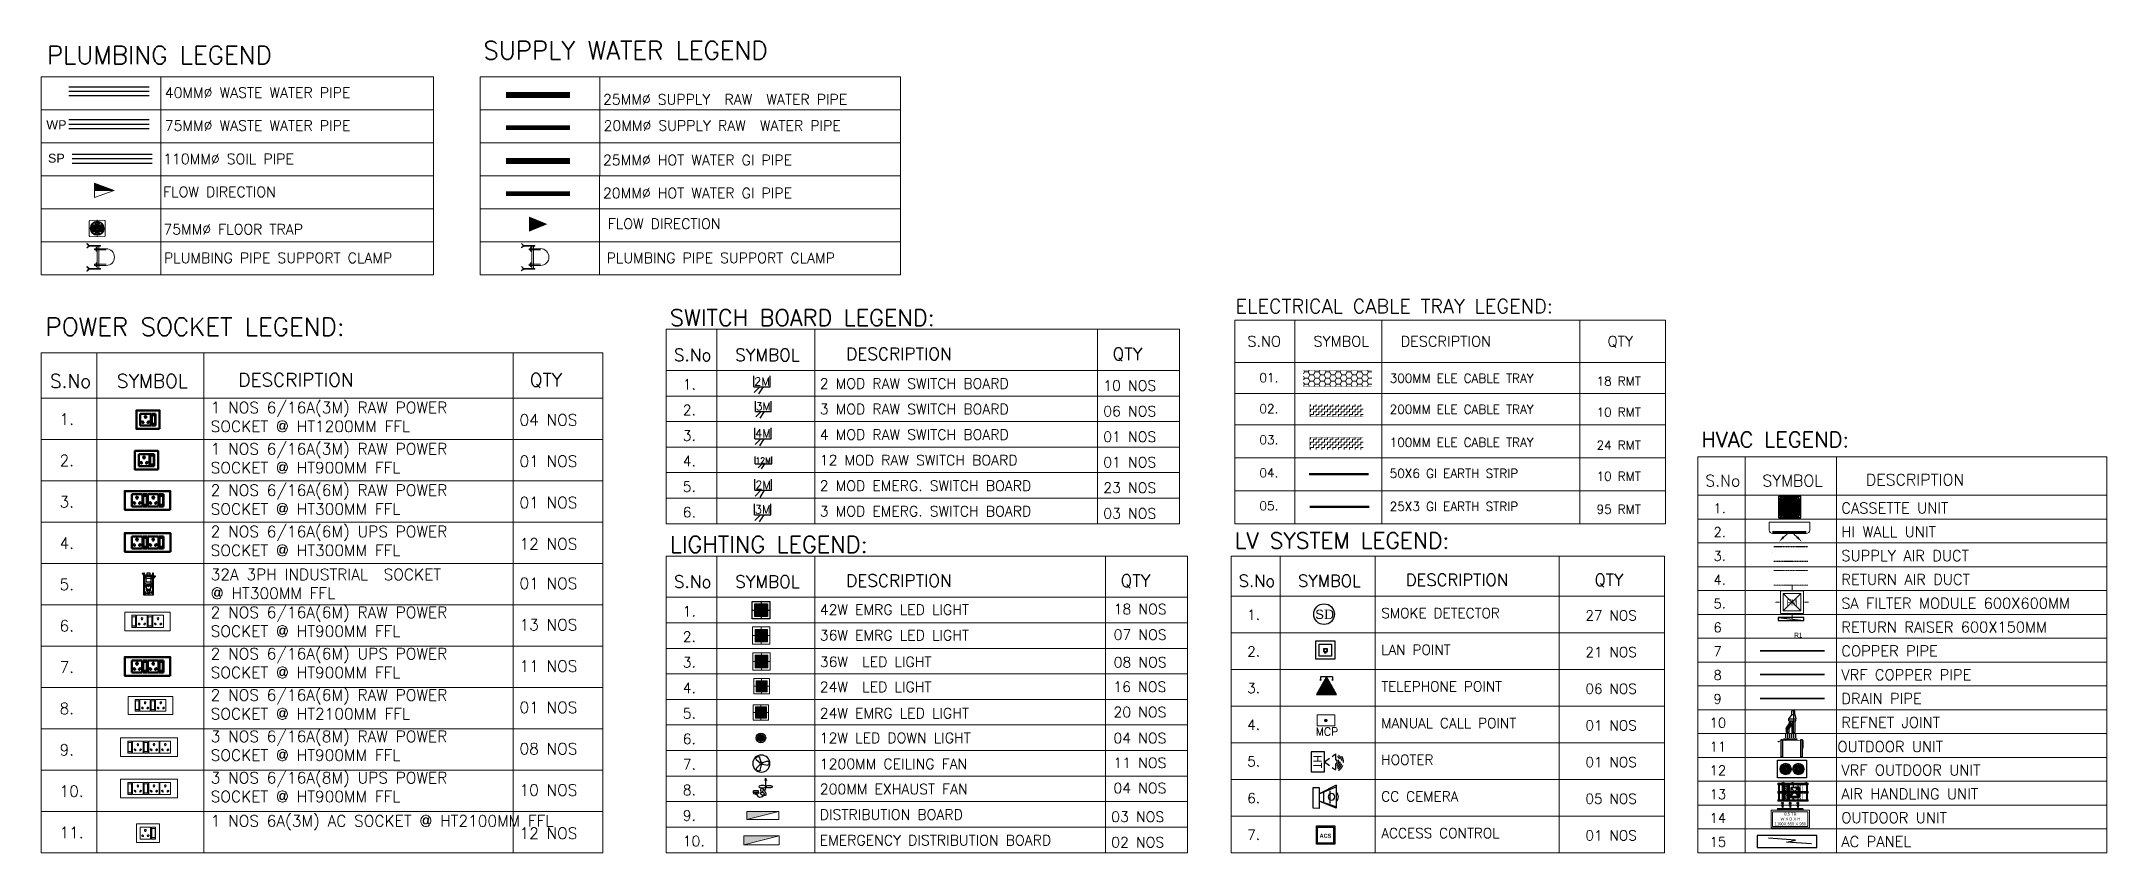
# Model space of a CAD drawing. Extents: x 3550807 to 4078732, y -628171 to -515859.
# Drawn here: x 3622742 to 3647798, y -628171 to -618330 of the extents above; entities that cross this region are included whole.
import ezdxf

# ---------------------------------------------------------------- set-up
doc = ezdxf.new("R2010")
doc.units = 0
doc.header["$LTSCALE"] = 6
doc.header["$MEASUREMENT"] = 0
for name, pattern in [('ACAD_ISO04W100', [30, 24, -3, 0, -3]), ('AI9-LType1', [1.875, 1.25, -0.625]), ('CENTER2', [1.125, 0.75, -0.125, 0.125, -0.125]), ('CONTINOUS', [0]), ('CONTINU', [0]), ('DASHED', [0.75, 0.5, -0.25]), ('DASHED2', [0.375, 0.25, -0.125]), ('HIDDEN', [0.375, 0.25, -0.125])]:
    doc.linetypes.add(name, pattern=pattern)
doc.layers.get('0').update_dxf_attribs({"linetype": 'CONTINUOUS'})
for name, color, linetype, lineweight in [('0-1 AC VRV ODU', 232, 'CONTINUOUS', 15), ('1Y-JOINT', 1, 'CONTINUOUS', 25), ('22-FTfix', 8, 'CONTINUOUS', 9), ('axes', 40, 'ACAD_ISO04W100', 25), ('ELE 32A 3PH INDUSTRIAL SOCKET', 1, 'CONTINUOUS', 20), ('ELE-1 NO 6-16A RAW POWER SOCKET', 1, 'CONTINUOUS', 0), ('ELE-24W EMERGENCY  LED LIGHT', 5, 'CONTINUOUS', 18), ('ELE-24W LED LIGHT', 1, 'CONTINUOUS', 18), ('ELE-2NOS OF 6-16 RAW POWER SOCKET', 1, 'CONTINUOUS', 20), ('ELE-36W EMERGENCY  LED LIGHT', 7, 'CONTINUOUS', 18), ('ELE-36W LED LIGHT', 210, 'CONTINUOUS', 18), ('ELE-3NOS 6-16A POWER SOCKET', 5, 'CONTINUOUS', 25), ('ELE-CABLE TRAY', 31, 'CONTINUOUS', 18), ('ELE-GIEARTHING', 5, 'CONTINUOUS', 9), ('ELE. 2N0S OF 6-16 UPS SOCKETS', 191, 'CONTINUOUS', 15), ('ELE. DB', 1, 'CONTINUOUS', 9), ('FA-BELOW SMOKE DERECTOR', 1, 'CONTINUOUS', 25), ('FA-MNUAL CALL POINT', 10, 'CONTINUOUS', 20), ('FA-MNUAL CALL POINT @ 1', 10, 'CONTINUOUS', 20), ('hatch', 252, 'CONTINUOUS', 9), ('HTL-AC UNIT', 5, 'CONTINUOUS', 25), ('M-VRF- CKT', 5, 'CONTINUOUS', 30), ('MEP_HVAC_RA_DUCT', 1, 'CONTINUOUS', 9), ('MEP_HVAC_RA_RAISERS', 3, 'CONTINUOUS', 0), ('MEP_HVAC_VRF_COPPER_PIPE', 6, 'CONTINUOUS', 9), ('P-SP', 1, 'CONTINUOUS', 0), ('pedestal', 4, 'CONTINUOUS', 20), ('PHE-SANITARY', 1, 'CONTINUOUS', 25), ('PHE-SP', 1, 'CONTINUOUS', 0), ('PL-CLAMP', 211, 'CONTINUOUS', 13), ('PL-SOFT  WATER SUPPLY PIPE', 162, 'CONTINUOUS', 9), ('PL-WATER PIPING', 1, 'CONTINUOUS', 9), ('Supply Diffusers', 3, 'CONTINUOUS', 0), ('vrf', 6, 'CONTINUOUS', 30), ('VRV ODU', 30, 'CONTINUOUS', 30)]:
    doc.layers.add(name, color=color, linetype=linetype, lineweight=lineweight)
for name, color, linetype in [('24W RAW POWER', 1, 'CONTINUOUS'), ('24W UPS POWER LIGHT', 5, 'CONTINUOUS'), ('AC CKT-8', 110, 'CONTINUOUS'), ('AC-AHU', 7, 'CONTINUOUS'), ('ELE 36W EMERGENCY LIGHT', 5, 'CONTINUOUS'), ('ELE 36W LED LIGHT', 6, 'CONTINUOUS'), ('ELE-1200MM CEILINGFAN', 6, 'CONTINUOUS'), ('ELE-12M P.SB', 5, 'CONTINUOUS'), ('ELE-12W LED', 1, 'CONTINUOUS'), ('ELE-12W LED @ 1', 1, 'CONTINUOUS'), ('ELE-2M RAW P.SB', 40, 'CONTINUOUS'), ('ELE-2M UPS P.SB', 3, 'CONTINUOUS'), ('ELE-3M RAW P.SB', 40, 'CONTINUOUS'), ('ELE-3M UPS P.SB', 3, 'CONTINUOUS'), ('ELE-4M RAW P.SB', 7, 'CONTINUOUS'), ('ELE-8M 6-16A UPS SOCKET', 223, 'CONTINUOUS'), ('ELE-EXHAUST FAN', 10, 'CONTINUOUS'), ('ELE-LIGHTING WIRRING', 7, 'CONTINUOUS'), ('ELE-TEL POINT', 4, 'CONTINUOUS'), ('ELE.LAN POINT', 3, 'CONTINUOUS'), ('FA-ELECTRONIC HOOTER', 6, 'CONTINUOUS'), ('HTL-COPPER PIPE', 6, 'CONTINUOUS'), ('HVAC_HI_WALL_1TR', 1, 'CONTINUOUS'), ('LV-ACS', 30, 'CONTINUOUS'), ('LV.CC CEMARA', 66, 'CONTINUOUS'), ('M HVAC HIGH WALL UNIT', 3, 'CONTINUOUS'), ('MEP_HVAC_COPPER_PIPE', 5, 'CONTINUOUS'), ('MEP_HVAC_DRAIN_PIPE', 7, 'CONTINUOUS'), ('MEP_HVAC_SUPPLY_AIR_DUCT', 3, 'CONTINUOUS'), ('MEP_HVAC_SUPPLY_DIFFUSER', 5, 'CONTINUOUS'), ('P-Text', 8, 'CONTINUOUS'), ('phe-text', 1, 'CONTINUOUS'), ('PL- WASTE PIPE', 6, 'CONTINUOUS'), ('PL-SOIL PIPE', 1, 'CONTINUOUS')]:
    doc.layers.add(name, color=color, linetype=linetype)
doc.layers.add('ELE-42W EMERGENCY DOWN LIGHT', color=7, linetype='CONTINUOUS', true_color=0x608ec6)
doc.layers.add('ELE-6A AC SOCKET', color=7, linetype='CONTINUOUS', true_color=0x00ceb6)
doc.styles.add('ARIAL', font='arial.ttf')
doc.styles.add('ARIEL', font='sanss___.ttf', dxfattribs={"width": 0.75})
doc.styles.add('PDF Times New Roman', font='times.ttf')
doc.styles.add('ROMAN', font='arial.ttf', dxfattribs={"width": 0.8})
doc.styles.add('ROMAND', font='GOTHIC.TTF')
doc.styles.add('ROMANS', font='romans.shx')
doc.styles.get("Standard").update_dxf_attribs({"font": 'SIMPLEX'})
doc.styles.add('vni1', font='arial.ttf', dxfattribs={"height": 6})
doc.dimstyles.new('AC DIM', dxfattribs={"dimtxt": 200, "dimasz": 200, "dimexe": 0.18, "dimexo": 50, "dimgap": 50, "dimtad": 1, "dimdec": 0, "dimzin": 12, "dimdsep": 46, "dimtxsty": 'ROMANS', "dimcen": 0, "dimclrt": 7, "dimadec": 0, "dimazin": 0, "dimtfac": 1, "dimtdec": 0, "dimtix": 1, "dimtofl": 0, "dimtmove": 0, "dimatfit": 3, "dimfxl": 0, "dimtolj": 1, "dimtzin": 12, "dimarcsym": 0})

msp = doc.modelspace()

# ---------------------------------------------------------------- texts
at = {"layer": 'ELE-LIGHTING WIRRING', "color": 7, "linetype": 'CONTINU', "lineweight": 0, "style": 'ROMANS'}
for s, height, p in [('SUPPLY WATER LEGEND', 218.723, (3628104.4, -618549.2)), ('PLUMBING LEGEND', 218.723, (3622810.6, -618606)), ('40MM%%C WASTE WATER PIPE', 125, (3624240, -619015.3)), ('25MM%%C SUPPLY  RAW  WATER PIPE', 125, (3629556, -619097.4)), ('75MM%%C WASTE WATER PIPE', 125, (3624240, -619415.3)), ('20MM%%C SUPPLY RAW  WATER PIPE', 125, (3629562.9, -619415.3)), ('110MM%%C SOIL PIPE', 125, (3624220, -619820.1)), ('25MM%%C HOT WATER GI PIPE', 125, (3629555.5, -619833.8)), ('FLOW DIRECTION', 125, (3624220, -620220.1)), ('20MM%%C HOT WATER GI PIPE', 125, (3629555.5, -620233.7)), ('75MM%%c FLOOR TRAP', 125, (3624223.6, -620673)), ('FLOW DIRECTION', 125, (3629614.9, -620605.5)), ('PLUMBING PIPE SUPPORT CLAMP', 125, (3624229.3, -621020.1)), ('PLUMBING PIPE SUPPORT CLAMP', 125, (3629599.5, -621019.7))]:
    msp.add_text(s, height=height, dxfattribs=at).set_placement(p)
at = {"layer": 'ELE-LIGHTING WIRRING', "color": 7, "linetype": 'CONTINU', "lineweight": 0, "attachment_point": 1, "style": 'ROMANS'}
for s, insert, char_height, width in [('{\\C256;SWITCH BOARD LEGEND:}', (3630366.7, -621582), 200, 4776.923), ('{\\C256;POWER SOCKET LEGEND:}', (3622792.6, -621682.3), 218.723, 5224.125), ('{\\C256;S.No}', (3630416.2, -622058.4), 150, 383.957), ('{\\C256;SYMBOL}', (3631158.8, -622058.4), 150, 383.957), ('{\\C256;DESCRIPTION}', (3632505.3, -622046.3), 150, 383.957), ('{\\C256;QTY}', (3635737.8, -622046.3), 150, 383.957), ('{\\C256;S.No}', (3622846.7, -622367.3), 164.043, 419.902), ('{\\C256;SYMBOL}', (3623658.8, -622367.3), 164.043, 419.902), ('{\\C256;DESCRIPTION}', (3625131.5, -622354), 164.043, 419.902), ('{\\C256;QTY}', (3628666.6, -622354), 164.043, 419.902), ('\\pt1395.02814;300MM ELE CABLE TRAY', (3639098.8, -622363.5, 3.1), 107.31, 2224.485), ('{\\C256;1.}', (3630522.6, -622429.7), 125, 383.957), ('{\\C256;2 MOD RAW SWITCH BOARD}', (3632185.6, -622418.4), 125, 2689.156), ('{\\C256;10 NOS}', (3635624.4, -622443.9), 125, 930.343), ('{\\C256;1.}', (3622963.1, -622844.7), 136.7, 419.902), ('1 NOS 6/16A(3M) RAW POWER \\PSOCKET @ HT1200MM FFL ', (3624796.4, -622704.1), 136.702, 4647.54), ('{\\C256;04 NOS}', (3628542.5, -622853.8), 136.702, 1017.44), ('{\\C256;2.}', (3630522.6, -622739.5), 125, 383.957), ('{\\C256;3 MOD RAW SWITCH BOARD}', (3632185.6, -622728.2), 125, 2689.156), ('{\\C256;06 NOS\\P}', (3635624.4, -622753.7), 125, 1056.639), ('\\pt1395.02814;200MM ELE CABLE TRAY', (3639098.8, -622740.1, 3.1), 107.31, 2224.485), ('{\\C256;3.}', (3630522.6, -623049.3), 125, 383.957), ('{\\C256;4 MOD RAW SWITCH BOARD}', (3632185.6, -623038), 125, 2689.156), ('{\\C256;01 NOS\\P}', (3635624.4, -623063.5), 125, 1056.639), ('\\pt1395.02814;100MM ELE CABLE TRAY', (3639098.8, -623140.5, 3.1), 107.31, 2224.485), ('{\\C256;2.}', (3622963.1, -623346), 136.7, 419.902), ('1 NOS 6/16A(3M) RAW POWER \\PSOCKET @ HT900MM FFL ', (3624796.4, -623205.4), 136.702, 4647.54), ('{\\C256;01 NOS\\P}', (3628542.5, -623355.1), 136.702, 1017.44), ('{\\C256;4.}', (3630522.6, -623359), 125, 383.957), ('{\\C256;12 MOD RAW SWITCH BOARD}', (3632185.6, -623347.8), 125, 3079.025), ('{\\C256;01 NOS}', (3635624.4, -623373.3), 125, 957.799), ('50X6 GI EARTH STRIP', (3639098.8, -623517.2, 3.1), 107.31, 2224.485), ('{\\C256;3.}', (3622963.1, -623847.3), 136.7, 419.902), ('2 NOS 6/16A(6M) RAW POWER \\PSOCKET @ HT300MM FFL ', (3624796.4, -623706.7), 136.702, 4647.54), ('{\\C256;01 NOS\\P}', (3628542.5, -623856.4), 136.702, 1017.44), ('{\\C256;5.}', (3630522.6, -623668.8), 125, 383.957), ('{\\C256;2 MOD EMERG. SWITCH BOARD}', (3632185.6, -623657.6), 125, 3265.722), ('{\\C256;23 NOS}', (3635624.4, -623683), 125, 858.959), ('{\\C256;6.}', (3630522.6, -623978.6), 125, 383.957), ('{\\C256;3 MOD EMERG. SWITCH BOARD}', (3632185.6, -623967.3), 125, 3051.569), ('{\\C256;03 NOS\\P}', (3635624.4, -623992.8), 125, 897.397), ('25X3 GI EARTH STRIP', (3639098.8, -623917.6, 3.1), 107.31, 2224.485), ('{\\C256;4.}', (3622963.1, -624348.6), 136.7, 419.902), ('2 NOS 6/16A(6M) UPS POWER \\PSOCKET @ HT300MM FFL ', (3624796.4, -624208), 136.702, 4647.54), ('{\\C256;12 NOS\\P}', (3628542.5, -624357.7), 136.702, 1017.44), ('{\\C256;LIGHTING LEGEND:}', (3630366.7, -624332.3), 200, 4776.923), ('{\\C256;LV SYSTEM LEGEND:}', (3637219.6, -624288.9), 194.017, 4634.019), ('{\\C256;5.}', (3622963.1, -624849.9), 136.7, 419.902), ('32A 3PH INDUSTRIAL  SOCKET \\P@ HT300MM FFL ', (3624796.4, -624728.1), 136.702, 4647.54), ('{\\C256;01 NOS\\P}', (3628542.5, -624836.5), 136.702, 1017.44), ('{\\C256;S.No}', (3630416.2, -624808.6), 150, 383.957), ('{\\C256;SYMBOL}', (3631158.8, -624808.6), 150, 383.957), ('{\\C256;DESCRIPTION}', (3632505.3, -624796.5), 150, 383.957), ('{\\C256;QTY}', (3635834.5, -624796.5), 150, 383.957), ('{\\C256;S.No}', (3637267.6, -624801.6), 145.513, 372.471), ('{\\C256;SYMBOL}', (3637988, -624801.6), 145.513, 372.471), ('{\\C256;DESCRIPTION}', (3639294.3, -624789.8), 145.513, 372.471), ('{\\C256;QTY}', (3641583.6, -624789.8), 145.513, 372.471), ('{\\C256;6.}', (3622963.1, -625351.2), 136.7, 419.902), ('2 NOS 6/16A(6M) RAW POWER \\PSOCKET @ HT900MM FFL ', (3624796.4, -625188.1), 136.702, 4647.54), ('{\\C256;13 NOS\\P}', (3628542.5, -625337.8), 136.702, 1017.44), ('{\\C256;1.}', (3630522.6, -625179.9), 125, 383.957), ('{\\C256;42W EMRG LED LIGHT}', (3632185.6, -625161), 125, 2689.156), ('{\\C256;18 NOS\\P}', (3635750.5, -625154.5), 125, 1147.952), ('{\\C256;1.}', (3637370.9, -625225), 121.26, 372.471), ('SMOKE DETECTOR', (3638997, -625204.8), 121.261, 4122.563), ('{\\C256;27 NOS}', (3641473.6, -625233.1), 121.261, 902.512), ('{\\C256;2.}', (3630522.6, -625489.7), 125, 383.957), ('{\\C256;36W EMRG LED LIGHT}', (3632185.6, -625470.8), 125, 2689.156), ('{\\C256;07 NOS\\P}', (3635750.5, -625464.2), 125, 1147.952), ('LAN POINT', (3638997, -625649.5), 121.26, 4122.563), ('{\\C256;7.}', (3622963.1, -625852.5), 136.7, 419.902), ('2 NOS 6/16A(6M) UPS POWER \\PSOCKET @ HT900MM FFL ', (3624796.4, -625689.4), 136.702, 4647.54), ('{\\C256;11 NOS\\P}', (3628542.5, -625839.1), 136.702, 1017.44), ('{\\C256;3.}', (3630522.6, -625799.5), 125, 383.957), ('{\\C256;36W  LED LIGHT}', (3632185.6, -625793.5), 125, 2689.156), ('{\\C256;08 NOS\\P}', (3635750.5, -625799.3), 125, 1159.587), ('{\\C256;2.}', (3637370.9, -625669.7), 121.26, 372.471), ('{\\C256;21 NOS\\P}', (3641473.6, -625677.8), 121.261, 902.512), ('{\\C256;4.}', (3630522.6, -626109.3), 125, 383.957), ('{\\C256;24W  LED LIGHT}', (3632185.6, -626097.7), 125, 2689.156), ('{\\C256;16 NOS}', (3635746.6, -626096.6), 125, 1050.993), ('{\\C256;3.}', (3637370.9, -626114.4), 121.26, 372.471), ('TELEPHONE POINT', (3638997, -626094.2), 121.261, 4122.563), ('{\\C256;06 NOS}', (3641473.6, -626122.5), 121.261, 902.512), ('{\\C256;8.}', (3622963.1, -626353.8), 136.7, 419.902), ('2 NOS 6/16A(6M) RAW POWER \\PSOCKET @ HT2100MM FFL ', (3624796.4, -626190.7), 136.702, 4647.54), ('{\\C256;01 NOS\\P}', (3628542.5, -626340.4), 136.702, 1017.44), ('{\\C256;5.}', (3630522.6, -626419.1), 125, 383.957), ('{\\C256;24W EMRG LED LIGHT}', (3632185.6, -626416.5), 125, 2689.156), ('{\\C256;20 NOS\\P}', (3635748.1, -626403.2), 125, 1066.506), ('{\\C256;4.}', (3637370.9, -626559.1), 121.26, 372.471), ('MANUAL CALL POINT', (3638997, -626538.8), 121.261, 4122.563), ('{\\C256;01 NOS}', (3641473.6, -626567.2), 121.261, 902.512), ('{\\C256;9.}', (3622963.1, -626855.2), 136.7, 419.902), ('3 NOS 6/16A(8M) RAW POWER \\PSOCKET @ HT900MM FFL ', (3624796.4, -626692), 136.702, 4647.54), ('{\\C256;08 NOS\\P}', (3628542.5, -626841.7), 136.702, 1017.44), ('{\\C256;6.}', (3630522.6, -626728.8), 125, 383.957), ('{\\C256;12W LED DOWN LIGHT}', (3632185.6, -626715.7), 125, 2689.156), ('{\\C256;04 NOS\\P}', (3635748.1, -626719.1), 125, 1070.385), ('{\\C256;7.}', (3630522.6, -627038.6), 125, 383.957), ('{\\C256;1200MM CEILING FAN}', (3632185.6, -627032), 125, 2689.156), ('{\\C256;11 NOS\\P}', (3635748.1, -627018.7), 125, 941.326), ('{\\C256;5.}', (3637370.9, -627003.8), 121.26, 372.471), ('HOOTER', (3638997, -626983.5), 121.26, 4122.563), ('{\\C256;01 NOS}', (3641473.6, -627011.9), 121.261, 902.512), ('{\\C256;10.\\P}', (3622963.1, -627356.5), 136.7, 419.902), ('3 NOS 6/16A(8M) UPS POWER \\PSOCKET @ HT900MM FFL ', (3624796.4, -627193.3), 136.702, 4647.54), ('{\\C256;10 NOS\\P}', (3628542.5, -627343), 136.702, 1017.44), ('{\\C256;8.}', (3630522.6, -627348.4), 125, 383.957), ('{\\C256;200MM EXHAUST FAN}', (3632185.6, -627337.1), 125, 2689.156), ('{\\C256;04 NOS\\P}', (3635748.1, -627323.9), 125, 974.272), ('{\\C256;DISTRIBUTION BOARD}', (3632185.6, -627646.9), 125, 2689.156), ('{\\C256;6.}', (3637370.9, -627448.5), 121.26, 372.471), ('CC CEMERA', (3638997, -627428.2), 121.26, 4122.563), ('{\\C256;05 NOS\\P}', (3641473.6, -627456.5), 121.261, 902.512), ('{\\C256;11.}', (3622963.1, -627857.8), 136.702, 419.902), ('1 NOS 6A(3M) AC SOCKET @ HT2100MM FFL ', (3624796.4, -627717.2), 136.702, 4196.107), ('{\\C256;12 NOS}', (3628542.5, -627866.9), 136.702, 1017.44), ('{\\C256;9.}', (3630522.6, -627658.2), 125, 383.957), ('{\\C256;03 NOS}', (3635721, -627672.4), 125, 935.835), ('{\\C256;7.}', (3637370.9, -627893.1), 121.26, 372.471), ('ACCESS CONTROL', (3638997, -627872.9), 121.261, 4122.563), ('{\\C256;01 NOS\\P}', (3641473.6, -627901.2), 121.261, 902.512), ('{\\C256;10.}', (3630522.6, -627968), 125, 383.957), ('{\\C256;EMERGENCY DISTRIBUTION BOARD}', (3632185.6, -627956.7), 125, 3468.893), ('{\\C256;02 NOS}', (3635721, -627982.2), 125, 1029.183)]:
    msp.add_mtext(s, dxfattribs=dict(at, insert=insert, char_height=char_height, width=width))
for s, insert, char_height in [('ELECTRICAL CABLE TRAY LEGEND:', (3637229.7, -621457.2), 171.696), ('S.NO', (3637372.1, -621904.5), 128.77), ('SYMBOL', (3638174.6, -621904.5), 128.77), ('DESCRIPTION', (3639231.9, -621904.5), 128.772), ('QTY', (3641743.3, -621904.5), 128.77), ('01.', (3637518.3, -622356.3), 107.31), ('18 RMT', (3641608.7, -622398, 3.1), 107.31), ('02.', (3637518.3, -622733), 107.31), ('10 RMT', (3641608.7, -622774.7, 3.1), 107.31), ('03.', (3637518.3, -623109.6), 107.31), ('24 RMT', (3641608.7, -623175.1, 3.1), 107.31), ('04.', (3637518.3, -623510), 107.31), ('10 RMT', (3641608.7, -623551.8, 3.1), 107.31), ('05.', (3637518.3, -623910.4), 107.31), ('95 RMT', (3641608.7, -623952.2, 3.1), 107.31)]:
    msp.add_mtext(s, dxfattribs=dict(at, insert=insert, char_height=char_height))
at = {"layer": 'ELE-LIGHTING WIRRING', "color": 7, "linetype": 'CONTINU', "lineweight": 0, "attachment_point": 1}
for s, insert, char_height, width in [('{\\C256;HVAC LEGEND:}', (3642881.5, -623067.7), 186.572, 4456.194), ('{\\C256;S.No}', (3642927.7, -623589.4), 139.929, 358.178), ('{\\C256;SYMBOL}', (3643620.4, -623589.4), 139.929, 358.178), ('{\\C256;DESCRIPTION}', (3644876.6, -623578.1), 139.929, 358.178), ('{\\C256;1.}', (3643027, -623935.8), 116.61, 358.178), ('{\\C256;CASSETTE UNIT}', (3644578.4, -623925.3), 130, 3616.807), ('{\\C256;2.}', (3643027, -624224.8), 116.61, 358.178), ('{\\C256;HI WALL UNIT}', (3644578.4, -624214.3), 130, 3616.807), ('{\\C256;3.}', (3643027, -624513.8), 116.61, 358.178), ('{\\C256;SUPPLY AIR DUCT}', (3644578.4, -624503.3), 130, 3616.807), ('{\\C256;4.}', (3643027, -624802.8), 116.61, 358.178), ('{\\C256;RETURN AIR DUCT}', (3644578.4, -624792.3), 130, 3616.807), ('{\\C256;5.}', (3643027, -625091.8), 116.61, 358.178), ('{\\C256;SA FILTER MODULE 600X600MM }', (3644578.4, -625081.2), 130, 3616.807), ('{\\C256;6}', (3643027, -625380.7), 116.61, 358.178), ('{\\C256;RETURN RAISER 600X150MM}', (3644578.4, -625370.2), 130, 3616.807), ('{\\C256;7}', (3643027, -625669.7), 116.61, 358.178), ('{\\C256;COPPER PIPE}', (3644578.4, -625659.2), 130, 3616.807), ('{\\C256;8}', (3643027, -625958.7), 116.61, 358.178), ('{\\C256;VRF COPPER PIPE}', (3644578.4, -625948.2), 130, 3616.807), ('{\\C256;9}', (3643027, -626247.7), 116.61, 358.178), ('{\\C256;DRAIN PIPE}', (3644578.4, -626237.2), 130, 3616.807), ('{\\C256;10}', (3642981.1, -626536.7), 116.61, 358.178), ('{\\C256;REFNET JOINT}', (3644578.4, -626526.2), 130, 3616.807), ('{\\C256;11}', (3642981.1, -626825.7), 116.61, 358.178), ('{\\C256; OUTDOOR UNIT}', (3644442.7, -626819.7), 130, 3616.807), ('{\\C256;12}', (3642981.1, -627114.6), 116.61, 358.178), ('{\\C256;VRF OUTDOOR UNIT}', (3644578.4, -627104.1), 130, 3616.807), ('{\\C256;AIR HANDLING UNIT}', (3644578.4, -627393.1), 130, 3616.807), ('{\\C256;13}', (3642981.1, -627403.6), 116.61, 358.178), ('{\\C256;14}', (3642981.1, -627692.6), 116.61, 358.178), ('{\\C256;OUTDOOR UNIT}', (3644578.4, -627682.1), 130, 3616.807), ('{\\C256;15}', (3642981.1, -627981.6), 116.61, 358.178), ('{\\C256;AC PANEL}', (3644578.4, -627971.1), 130, 3616.807)]:
    msp.add_mtext(s, dxfattribs=dict(at, insert=insert, char_height=char_height, width=width))
at = {"layer": 'P-Text', "color": 7, "linetype": 'ByBlock', "lineweight": -3, "style": 'vni1'}
for s, p in [('WP', (3622802.2, -619395.9)), ('SP', (3622822.6, -619802.2))]:
    msp.add_text(s, height=108.92, dxfattribs=at).set_placement(p)

# ---------------------------------------------------------------- blocks, each defined once
blk = doc.blocks.new('6-16A RAW POWER SOCKET 3M')
at = {"layer": 'ELE-1 NO 6-16A RAW POWER SOCKET', "lineweight": 50}
for p, q in [((0, 58), (72, 58)), ((0, 58), (72, 58)), ((0, 33), (0, 58)), ((0, 58), (0, 33)), ((72, 33), (0, 33)), ((0, 29), (0, -35)), ((72, 29), (0, 29)), ((8, 56), (64, 56)), ((8, 35), (8, 56)), ((64, 35), (8, 35)), ((62, 56), (62, 35)), ((64, 56), (64, 35)), ((72, 58), (72, 33)), ((72, -35), (72, 29)), ((0, -35), (72, -35))]:
    blk.add_line(p, q, dxfattribs=at)
blk.add_lwpolyline([(92, 82), (92, -58), (-20, -58), (-20, 82)], close=True, dxfattribs=at)
for centre, radius, start, end in [((18, -3), 4.93, 37.1584, 322.8416), ((23, -3), 3.14, 251.4031, 108.5969), ((50, 15), 4.24, 357.49, 264.7311), ((53, 12), 3.43, 194.9049, 67.3162), ((50, -21), 4.24, 95.2689, 2.51), ((53, -18), 3.43, 292.6838, 165.0951)]:
    blk.add_arc(centre, radius, start, end, dxfattribs=at)
blk = doc.blocks.new('6 MODULES RAW POWER')
at = {"layer": 'ELE-2NOS OF 6-16 RAW POWER SOCKET', "color": 1, "ltscale": 300}
for p, q in [((-6, 92), (-6, 20)), ((-6, 92), (-6, 20)), ((19, 92), (-6, 92)), ((-6, 92), (19, 92)), ((-6, 20), (19, 20)), ((-4, 84), (-4, 28)), ((17, 84), (-4, 84)), ((-4, 30), (17, 30)), ((-4, 28), (17, 28)), ((17, 28), (17, 84)), ((19, 20), (19, 92)), ((23, 92), (87, 92)), ((23, 20), (23, 92)), ((87, 20), (23, 20)), ((87, 92), (87, 20)), ((91, 92), (91, 20)), ((91, 92), (91, 20)), ((116, 92), (91, 92)), ((91, 92), (116, 92)), ((91, 20), (116, 20)), ((93, 84), (93, 28)), ((114, 84), (93, 84)), ((93, 30), (114, 30)), ((93, 28), (114, 28)), ((114, 28), (114, 84)), ((116, 20), (116, 92)), ((120, 20), (120, 92)), ((120, 92), (184, 92)), ((184, 20), (120, 20)), ((184, 92), (184, 20))]:
    blk.add_line(p, q, dxfattribs=at)
blk.add_lwpolyline([(-49, 0), (226, 0), (226, 112), (-49, 112)], close=True, dxfattribs=at)
for centre, radius, start, end in [((37, 42), 4.25, 5.2689, 272.51), ((40, 39), 3.43, 202.6838, 75.0951), ((55, 74), 4.93, 307.1584, 232.8416), ((55, 69), 3.14, 161.4031, 18.5969), ((70, 39), 3.43, 104.9049, 337.3162), ((73, 42), 4.25, 267.49, 174.7311), ((134, 42), 4.25, 5.2689, 272.51), ((137, 39), 3.43, 202.6838, 75.0951), ((152, 74), 4.93, 307.1584, 232.8416), ((152, 69), 3.14, 161.4031, 18.5969), ((167, 39), 3.43, 104.9049, 337.3162), ((170, 42), 4.25, 267.49, 174.7311)]:
    blk.add_arc(centre, radius, start, end, dxfattribs=at)
blk = doc.blocks.new('6MODULE-UPS')
at = {"layer": 'ELE. 2N0S OF 6-16 UPS SOCKETS', "color": 223, "lineweight": 50}
for p, q in [((-6, 92), (-6, 20)), ((-6, 92), (-6, 20)), ((19, 92), (-6, 92)), ((-6, 92), (19, 92)), ((-6, 20), (19, 20)), ((-4, 84), (-4, 28)), ((17, 84), (-4, 84)), ((-4, 30), (17, 30)), ((-4, 28), (17, 28)), ((17, 28), (17, 84)), ((19, 20), (19, 92)), ((24, 92), (87, 92)), ((24, 20), (24, 92)), ((87, 20), (24, 20)), ((87, 92), (87, 20)), ((91, 92), (91, 20)), ((91, 92), (91, 20)), ((116, 92), (91, 92)), ((91, 92), (116, 92)), ((91, 20), (116, 20)), ((93, 84), (93, 28)), ((114, 84), (93, 84)), ((93, 30), (114, 30)), ((93, 28), (114, 28)), ((114, 28), (114, 84)), ((116, 20), (116, 92)), ((120, 20), (120, 92)), ((120, 92), (184, 92)), ((184, 20), (120, 20)), ((184, 92), (184, 20))]:
    blk.add_line(p, q, dxfattribs=at)
blk.add_lwpolyline([(-48, 0), (226, 0), (226, 112), (-48, 112)], close=True, dxfattribs=at)
for centre, radius, start, end in [((37, 42), 4.24, 5.2689, 272.51), ((41, 39), 3.42, 202.6838, 75.0951), ((55, 74), 4.92, 307.1584, 232.8416), ((55, 69), 3.14, 161.4031, 18.5969), ((70, 39), 3.42, 104.9049, 337.3162), ((73, 42), 4.24, 267.49, 174.7311), ((134, 42), 4.24, 5.2689, 272.51), ((137, 39), 3.42, 202.6838, 75.0951), ((152, 74), 4.92, 307.1584, 232.8416), ((152, 69), 3.14, 161.4031, 18.5969), ((167, 39), 3.42, 104.9049, 337.3162), ((170, 42), 4.24, 267.49, 174.7311)]:
    blk.add_arc(centre, radius, start, end, dxfattribs=at)
blk = doc.blocks.new('543WYH')
at = {"layer": 'ELE-2NOS OF 6-16 RAW POWER SOCKET', "color": 30, "linetype": 'ByBlock'}
for p, q in [((-124, -57), (-124, -91)), ((-26, -57), (-124, -57)), ((-26, -57), (-124, -57)), ((-124, -91), (-26, -91)), ((-124, -96), (-26, -96)), ((-124, -181), (-124, -96)), ((-113, -60), (-113, -88)), ((-37, -60), (-113, -60)), ((-113, -88), (-37, -88)), ((-110, -60), (-110, -88)), ((-37, -88), (-37, -60)), ((-26, -57), (-26, -91)), ((-26, -91), (-26, -57)), ((-26, -96), (-26, -181)), ((-26, -181), (-124, -181)), ((-124, -187), (-124, -221)), ((-26, -187), (-124, -187)), ((-26, -187), (-124, -187)), ((-124, -221), (-26, -221)), ((-124, -312), (-124, -227)), ((-124, -227), (-26, -227)), ((-26, -312), (-124, -312)), ((-124, -402), (-124, -317)), ((-124, -317), (-26, -317)), ((-113, -190), (-113, -218)), ((-37, -190), (-113, -190)), ((-113, -218), (-37, -218)), ((-110, -190), (-110, -218)), ((-37, -218), (-37, -190)), ((-26, -187), (-26, -221)), ((-26, -221), (-26, -187)), ((-26, -227), (-26, -312)), ((-26, -317), (-26, -402)), ((-26, -402), (-124, -402))]:
    blk.add_line(p, q, dxfattribs=at)
blk.add_lwpolyline([(-150, 0), (-150, -459), (0, -459), (0, 0)], close=True, dxfattribs=at)
for centre, radius, start, end in [((-98, -119), 4.6, 112.6838, 345.0951), ((-98, -159), 4.6, 14.9049, 247.3162), ((-94, -115), 5.7, 275.2689, 182.51), ((-94, -163), 5.7, 177.49, 84.7311), ((-58, -139), 4.22, 71.4031, 288.5969), ((-51, -139), 6.62, 217.1584, 142.8416), ((-98, -249), 4.6, 112.6838, 345.0951), ((-98, -289), 4.6, 14.9049, 247.3162), ((-94, -245), 5.7, 275.2689, 182.51), ((-94, -293), 5.7, 177.49, 84.7311), ((-94, -335), 5.7, 275.2689, 182.51), ((-58, -269), 4.22, 71.4031, 288.5969), ((-51, -269), 6.62, 217.1584, 142.8416), ((-98, -340), 4.6, 112.6838, 345.0951), ((-98, -379), 4.6, 14.9049, 247.3162), ((-94, -384), 5.7, 177.49, 84.7311), ((-58, -360), 4.22, 71.4031, 288.5969), ((-51, -360), 6.62, 217.1584, 142.8416)]:
    blk.add_arc(centre, radius, start, end, dxfattribs=at)
blk = doc.blocks.new('543E')
at = {"layer": 'ELE. 2N0S OF 6-16 UPS SOCKETS', "color": 72, "linetype": 'ByBlock'}
for p, q in [((-124, -57), (-124, -91)), ((-26, -57), (-124, -57)), ((-26, -57), (-124, -57)), ((-124, -91), (-26, -91)), ((-124, -96), (-26, -96)), ((-124, -181), (-124, -96)), ((-113, -60), (-113, -88)), ((-37, -60), (-113, -60)), ((-113, -88), (-37, -88)), ((-110, -60), (-110, -88)), ((-37, -88), (-37, -60)), ((-26, -57), (-26, -91)), ((-26, -91), (-26, -57)), ((-26, -96), (-26, -181)), ((-26, -181), (-124, -181)), ((-124, -187), (-124, -221)), ((-26, -187), (-124, -187)), ((-26, -187), (-124, -187)), ((-124, -221), (-26, -221)), ((-124, -312), (-124, -227)), ((-124, -227), (-26, -227)), ((-26, -312), (-124, -312)), ((-124, -402), (-124, -317)), ((-124, -317), (-26, -317)), ((-113, -190), (-113, -218)), ((-37, -190), (-113, -190)), ((-113, -218), (-37, -218)), ((-110, -190), (-110, -218)), ((-37, -218), (-37, -190)), ((-26, -187), (-26, -221)), ((-26, -221), (-26, -187)), ((-26, -227), (-26, -312)), ((-26, -317), (-26, -402)), ((-26, -402), (-124, -402))]:
    blk.add_line(p, q, dxfattribs=at)
blk.add_lwpolyline([(-150, 0), (-150, -459), (0, -459), (0, 0)], close=True, dxfattribs=at)
for centre, radius, start, end in [((-98, -119), 4.6, 112.6838, 345.0951), ((-98, -159), 4.6, 14.9049, 247.3162), ((-94, -115), 5.7, 275.2689, 182.51), ((-94, -163), 5.7, 177.49, 84.7311), ((-58, -139), 4.22, 71.4031, 288.5969), ((-51, -139), 6.62, 217.1584, 142.8416), ((-98, -249), 4.6, 112.6838, 345.0951), ((-98, -289), 4.6, 14.9049, 247.3162), ((-94, -245), 5.7, 275.2689, 182.51), ((-94, -293), 5.7, 177.49, 84.7311), ((-94, -335), 5.7, 275.2689, 182.51), ((-58, -269), 4.22, 71.4031, 288.5969), ((-51, -269), 6.62, 217.1584, 142.8416), ((-98, -340), 4.6, 112.6838, 345.0951), ((-98, -379), 4.6, 14.9049, 247.3162), ((-94, -384), 5.7, 177.49, 84.7311), ((-58, -360), 4.22, 71.4031, 288.5969), ((-51, -360), 6.62, 217.1584, 142.8416)]:
    blk.add_arc(centre, radius, start, end, dxfattribs=at)
blk = doc.blocks.new('RTUH 6U')
at = {"layer": 'ELE-2NOS OF 6-16 RAW POWER SOCKET', "color": 30, "ltscale": 300}
for p, q in [((-312, -26), (-227, -26)), ((-312, -124), (-312, -26)), ((-227, -124), (-312, -124)), ((-227, -26), (-227, -124)), ((-187, -26), (-221, -26)), ((-221, -26), (-221, -124)), ((-187, -124), (-221, -124)), ((-221, -124), (-187, -124)), ((-190, -37), (-218, -37)), ((-218, -37), (-218, -113)), ((-190, -40), (-218, -40)), ((-218, -113), (-190, -113)), ((-190, -113), (-190, -37)), ((-187, -124), (-187, -26)), ((-187, -124), (-187, -26)), ((-181, -124), (-181, -26)), ((-181, -26), (-96, -26)), ((-96, -124), (-181, -124)), ((-96, -26), (-96, -124)), ((-57, -26), (-91, -26)), ((-91, -26), (-91, -124)), ((-57, -124), (-91, -124)), ((-91, -124), (-57, -124)), ((-60, -37), (-88, -37)), ((-88, -37), (-88, -113)), ((-60, -40), (-88, -40)), ((-88, -113), (-60, -113)), ((-60, -113), (-60, -37)), ((-57, -124), (-57, -26)), ((-57, -124), (-57, -26))]:
    blk.add_line(p, q, dxfattribs=at)
blk.add_lwpolyline([(0, 0), (-368, 0), (-368, -150), (0, -150)], close=True, dxfattribs=at)
for centre, radius, start, end in [((-293, -56), 5.7, 87.49, 354.7311), ((-289, -52), 4.6, 284.9049, 157.3162), ((-269, -99), 6.62, 127.1584, 52.8416), ((-269, -92), 4.22, 341.4031, 198.5969), ((-249, -52), 4.6, 22.6838, 255.0951), ((-245, -56), 5.7, 185.2689, 92.51), ((-163, -56), 5.7, 87.49, 354.7311), ((-159, -52), 4.6, 284.9049, 157.3162), ((-139, -99), 6.62, 127.1584, 52.8416), ((-139, -92), 4.22, 341.4031, 198.5969), ((-119, -52), 4.6, 22.6838, 255.0951), ((-115, -56), 5.7, 185.2689, 92.51)]:
    blk.add_arc(centre, radius, start, end, dxfattribs=at)
blk = doc.blocks.new('5Y3AQY')
at = {"layer": 'ELE. 2N0S OF 6-16 UPS SOCKETS', "color": 72, "lineweight": 50}
for p, q in [((-312, -26), (-278, -26)), ((-312, -124), (-312, -26)), ((-312, -124), (-312, -26)), ((-312, -124), (-278, -124)), ((-278, -124), (-312, -124)), ((-309, -37), (-281, -37)), ((-309, -113), (-309, -37)), ((-309, -40), (-281, -40)), ((-281, -113), (-309, -113)), ((-281, -37), (-281, -113)), ((-278, -26), (-278, -124)), ((-272, -26), (-272, -124)), ((-187, -26), (-272, -26)), ((-272, -124), (-187, -124)), ((-187, -124), (-187, -26)), ((-181, -26), (-148, -26)), ((-181, -124), (-181, -26)), ((-181, -124), (-181, -26)), ((-181, -124), (-148, -124)), ((-148, -124), (-181, -124)), ((-179, -37), (-150, -37)), ((-179, -113), (-179, -37)), ((-179, -40), (-150, -40)), ((-150, -113), (-179, -113)), ((-150, -37), (-150, -113)), ((-148, -26), (-148, -124)), ((-57, -26), (-142, -26)), ((-142, -26), (-142, -124)), ((-142, -124), (-57, -124)), ((-57, -124), (-57, -26))]:
    blk.add_line(p, q, dxfattribs=at)
blk.add_lwpolyline([(-368, 0), (0, 0), (0, -150), (-368, -150)], close=True, dxfattribs=at)
for centre, radius, start, end in [((-254, -56), 5.7, 87.49, 354.7311), ((-249, -52), 4.6, 284.9049, 157.3162), ((-230, -99), 6.62, 127.1584, 52.8416), ((-230, -92), 4.22, 341.4031, 198.5969), ((-210, -52), 4.6, 22.6838, 255.0951), ((-205, -56), 5.7, 185.2689, 92.51), ((-124, -56), 5.7, 87.49, 354.7311), ((-119, -52), 4.6, 284.9049, 157.3162), ((-99, -99), 6.62, 127.1584, 52.8416), ((-99, -92), 4.22, 341.4031, 198.5969), ((-80, -52), 4.6, 22.6838, 255.0951), ((-75, -56), 5.7, 185.2689, 92.51)]:
    blk.add_arc(centre, radius, start, end, dxfattribs=at)
blk = doc.blocks.new('4SWUEH')
at = {"layer": 'ELE-1 NO 6-16A RAW POWER SOCKET', "color": 30, "lineweight": 50}
for p, q in [((-155, -26), (-121, -26)), ((-155, -124), (-155, -26)), ((-155, -124), (-155, -26)), ((-155, -124), (-121, -124)), ((-121, -124), (-155, -124)), ((-152, -37), (-124, -37)), ((-152, -113), (-152, -37)), ((-152, -40), (-124, -40)), ((-124, -113), (-152, -113)), ((-124, -37), (-124, -113)), ((-121, -26), (-121, -124)), ((-116, -26), (-116, -124)), ((-31, -26), (-116, -26)), ((-116, -124), (-31, -124)), ((-31, -124), (-31, -26))]:
    blk.add_line(p, q, dxfattribs=at)
blk.add_lwpolyline([(-187, 0), (0, 0), (0, -150), (-187, -150)], close=True, dxfattribs=at)
for centre, radius, start, end in [((-97, -56), 5.7, 87.49, 354.7311), ((-93, -52), 4.6, 284.9049, 157.3162), ((-73, -99), 6.62, 127.1584, 52.8416), ((-73, -92), 4.22, 341.4031, 198.5969), ((-53, -52), 4.6, 22.6838, 255.0951), ((-49, -56), 5.7, 185.2689, 92.51)]:
    blk.add_arc(centre, radius, start, end, dxfattribs=at)
blk = doc.blocks.new('54Y')
at = {"layer": 'ELE. 2N0S OF 6-16 UPS SOCKETS', "color": 140, "lineweight": 50}
for p, q in [((26, 312), (26, 278)), ((26, 278), (26, 312)), ((26, 312), (124, 312)), ((26, 312), (124, 312)), ((124, 278), (26, 278)), ((124, 272), (26, 272)), ((26, 272), (26, 187)), ((26, 187), (124, 187)), ((26, 181), (26, 148)), ((26, 148), (26, 181)), ((26, 181), (124, 181)), ((26, 181), (124, 181)), ((37, 281), (37, 309)), ((37, 309), (113, 309)), ((113, 281), (37, 281)), ((37, 150), (37, 179)), ((37, 179), (113, 179)), ((110, 309), (110, 281)), ((110, 179), (110, 150)), ((113, 309), (113, 281)), ((113, 179), (113, 150)), ((124, 312), (124, 278)), ((124, 187), (124, 272)), ((124, 181), (124, 148)), ((124, 148), (26, 148)), ((26, 142), (26, 57)), ((124, 142), (26, 142)), ((26, 57), (124, 57)), ((113, 150), (37, 150)), ((124, 57), (124, 142))]:
    blk.add_line(p, q, dxfattribs=at)
blk.add_lwpolyline([(150, 368), (150, 0), (0, 0), (0, 368)], close=True, dxfattribs=at)
for centre, radius, start, end in [((51, 230), 6.62, 37.1584, 322.8416), ((58, 230), 4.22, 251.4031, 108.5969), ((94, 254), 5.7, 357.49, 264.7311), ((94, 205), 5.7, 95.2689, 2.51), ((98, 249), 4.6, 194.9049, 67.3162), ((98, 210), 4.6, 292.6838, 165.0951), ((51, 99), 6.62, 37.1584, 322.8416), ((58, 99), 4.22, 251.4031, 108.5969), ((94, 124), 5.7, 357.49, 264.7311), ((94, 75), 5.7, 95.2689, 2.51), ((98, 119), 4.6, 194.9049, 67.3162), ((98, 80), 4.6, 292.6838, 165.0951)]:
    blk.add_arc(centre, radius, start, end, dxfattribs=at)
blk = doc.blocks.new('32A 1PH INDUSTRIAL SOCKETS')
at = {"layer": 'ELE 32A 3PH INDUSTRIAL SOCKET'}
for points in [[(-366, 47), (-366, 47), (-366, 47), (-366, 48), (-366, 48), (-367, 48), (-367, 47), (-367, 47)], [(-366, 45), (-366, 45), (-366, 46), (-366, 46), (-366, 46), (-367, 46), (-367, 46), (-367, 45)]]:
    blk.add_hatch(color=1, dxfattribs=at).paths.add_polyline_path(points)
at = {"layer": 'ELE 32A 3PH INDUSTRIAL SOCKET', "color": 1, "lineweight": 25, "ltscale": 0.225}
blk.add_lwpolyline([(-501, -104), (-501, -97), (-7, -97), (-7, 97), (-501, 97), (-501, 104), (0, 104), (0, -104)], close=True, dxfattribs=at)
at = {"layer": 'ELE 32A 3PH INDUSTRIAL SOCKET', "color": 1, "lineweight": 25}
for points in [[(-495, 32), (-477, 32), (-477, 29), (-458, 34), (-477, 39), (-477, 36), (-495, 36)], [(-402, 65), (-449, 65), (-449, -65), (-421, -65)], [(-426, 136), (-426, 139), (-426, 142)], [(-407, 88), (-426, 88)], [(-423, 134), (-423, 139), (-423, 144)], [(-412, 139), (-419, 139), (-419, 147)], [(-419, 139), (-419, 130)], [(-417, 98), (-417, 76)], [(-413, 106), (-361, 92)], [(-395, 110), (-397, 139), (-408, 139)], [(-404, 104), (-404, 65)], [(-400, 90), (-390, 80)], [(-398, 93), (-388, 83)], [(-370, 74), (-397, 139)], [(-374, 55), (-374, 53), (-374, 52), (-374, 51)], [(-370, 60), (-371, 59), (-372, 58), (-373, 57)], [(-372, 52), (-373, 53), (-372, 55), (-372, 57), (-368, 53)], [(-372, 50), (-371, 49), (-370, 48), (-368, 48)], [(-372, 48), (-371, 47), (-370, 46), (-369, 46)], [(-366, 60), (-368, 59), (-370, 59), (-370, 58)], [(-370, 59), (-366, 55)], [(-363, 60), (-365, 61), (-366, 61), (-368, 61)], [(-367, 52), (-363, 48)], [(-366, 47), (-365, 47), (-363, 48), (-363, 49)], [(-366, 46), (-365, 46), (-363, 46), (-362, 47)], [(-365, 54), (-361, 50), (-361, 52), (-360, 53), (-360, 54)], [(-361, 57), (-362, 58), (-363, 59), (-364, 59)], [(-359, 55), (-359, 57), (-360, 58), (-361, 59)], [(-360, 48), (-359, 50), (-359, 52), (-359, 53)], [(-133, 97), (-329, 97)], [(-221, 25), (-252, 25), (-252, 15), (-221, 15)], [(-242, 62), (-244, 60), (-245, 59), (-246, 57), (-246, 55), (-247, 53), (-246, 51), (-245, 49)], [(-246, 15), (-246, -15)], [(-246, 4), (-189, 4), (-189, -4), (-246, -4)], [(-235, 25), (-237, 31), (-239, 37), (-242, 43), (-245, 49), (-243, 45)], [(-222, 25), (-222, 15)], [(-174, -52), (-172, -52), (-167, -52), (-163, -51), (-159, -50), (-154, -48), (-150, -46), (-146, -43), (-143, -40), (-139, -37), (-136, -33), (-134, -29), (-131, -24), (-130, -20), (-128, -15), (-127, -10), (-126, -5), (-126, 0), (-126, 4), (-127, 8)], [(-152, 49), (-141, 50), (-138, 48), (-135, 45), (-132, 42), (-129, 38), (-126, 34), (-123, 29), (-121, 24), (-120, 20), (-127, 8), (-134, 10)], [(-128, 21), (-120, 20)], [(-107, -24), (-114, -30), (-126, -30), (-119, -24), (-117, -18), (-116, -12), (-115, -6), (-115, 0), (-115, 5), (-116, 10), (-116, 15), (-117, 20), (-121, 15), (-123, 15)], [(-126, -30), (-124, -24), (-122, -18), (-121, -12), (-120, -6), (-120, 0), (-120, 5), (-120, 10), (-121, 15)], [(-120, 20), (-117, 20)], [(-495, -33), (-477, -33), (-477, -36), (-458, -31), (-477, -26), (-477, -29), (-495, -29)], [(-487, -123), (-487, -126), (-487, -129)], [(-484, -121), (-484, -126), (-484, -132)], [(-480, -135), (-480, -118)], [(-473, -126), (-480, -126)], [(-469, -126), (-458, -126), (-450, -92)], [(-429, -65), (-429, -78), (-436, -78), (-436, -76), (-440, -76), (-440, -78), (-447, -78), (-447, -65)], [(-429, -67), (-447, -67)], [(-429, -71), (-447, -71)], [(-436, -71), (-440, -67)], [(-438, -84), (-438, -63)], [(-133, -97), (-329, -97)], [(-221, -25), (-252, -25), (-252, -15), (-221, -15)], [(-227, -25), (-225, -31), (-223, -37), (-220, -43), (-217, -49), (-220, -43), (-223, -36)], [(-222, -15), (-222, -25)], [(-221, -4), (-221, -26), (-215, -26), (-213, -30), (-210, -33), (-208, -37), (-204, -40), (-201, -43), (-197, -46), (-193, -48), (-189, -50), (-185, -51), (-181, -52), (-177, -52)], [(-220, -62), (-218, -60), (-217, -59), (-216, -57), (-216, -55), (-216, -53), (-216, -51), (-217, -49)], [(-49, -106), (-101, -92)], [(-58, -88), (-34, -88)], [(-45, -98), (-45, -78)]]:
    blk.add_lwpolyline(points, dxfattribs=at)
at = {"layer": 'ELE 32A 3PH INDUSTRIAL SOCKET', "color": 1, "lineweight": 25, "ltscale": 0.036667}
blk.add_lwpolyline([(-491, 30), (-491, -27)], dxfattribs=at)
at = {"layer": 'ELE 32A 3PH INDUSTRIAL SOCKET', "color": 1, "lineweight": 25}
for points in [[(-412, 106, 0.580946), (-435, 83), (-429, 65)], [(-235, -25, -2.970687), (-280, 84), (-278, 83), (-276, 83), (-274, 83), (-272, 83), (-271, 84), (-269, 86), (-268, 87)], [(-417, -62), (-415, -60), (-414, -59), (-413, -57), (-412, -55), (-412, -53), (-413, -51), (-414, -49, -0.770115), (-280, 84, 0.770115), (-414, -49)], [(-227, 25, -0.494902), (-84, 84), (-82, 83), (-80, 83), (-78, 83), (-76, 83), (-74, 84), (-72, 86), (-71, 87)], [(-177, -52), (-173, -52), (-169, -51), (-166, -50), (-162, -48), (-158, -46), (-154, -43), (-150, -40), (-147, -37), (-144, -33), (-141, -29), (-139, -24), (-137, -20), (-136, -15), (-135, -10), (-134, -5), (-134, 0), (-134, 5), (-134, 10), (-128, 21), (-130, 25), (-132, 29), (-135, 34), (-138, 37), (-141, 41), (-144, 44), (-148, 46), (-152, 49), (-156, 47), (-158, 48), (-162, 50), (-167, 51), (-171, 52), (-175, 52, 0.278874), (-215, 26), (-221, 26), (-221, 4)], [(-46, 62), (-47, 60), (-48, 59), (-49, 57), (-50, 55), (-50, 53), (-49, 51), (-49, 49, -0.770115), (-182, -84), (-184, -83), (-186, -83), (-188, -83), (-190, -83), (-192, -84), (-193, -86), (-195, -87)], [(-155, -48), (-125, -48, 0.407317), (-70, 0, 0.415703), (-125, 48), (-138, 48)], [(-119, -24), (-107, -24), (-105, -18), (-104, -12), (-103, -6), (-103, 0, 0.169576), (-119, 46), (-136, 46)], [(-243, -45, -0.430134), (-379, -84), (-380, -83), (-382, -83), (-384, -83), (-386, -83), (-388, -84), (-390, -86), (-391, -87)], [(-49, -106, 0.580946), (-27, -83), (-41, -32)]]:
    blk.add_lwpolyline(points, format="xyb", dxfattribs=at)
at = {"layer": 'ELE 32A 3PH INDUSTRIAL SOCKET', "color": 1, "lineweight": 13}
for points in [[(-417, 88), (-417, 88)], [(-417, 88), (-417, 88)], [(-391, 88), (-391, 88)], [(-364, 55), (-364, 55)], [(-45, -88), (-45, -88)]]:
    blk.add_lwpolyline(points, dxfattribs=at)
at = {"layer": 'ELE 32A 3PH INDUSTRIAL SOCKET', "color": 1, "lineweight": 25}
for points in [[(-380, -51), (-380, 51), (-288, 51), (-288, -51)], [(-372, 39), (-371, 39), (-370, 40), (-369, 41), (-369, 42), (-369, 43), (-369, 44), (-369, 45), (-370, 45), (-371, 46), (-372, 46), (-373, 46), (-374, 45), (-375, 45), (-375, 44), (-375, 43), (-375, 42), (-375, 41), (-374, 40), (-373, 39)], [(-296, 39), (-295, 39), (-294, 40), (-293, 41), (-293, 42), (-293, 43), (-293, 44), (-293, 45), (-294, 45), (-295, 46), (-296, 46), (-297, 46), (-298, 45), (-299, 45), (-299, 44), (-299, 43), (-299, 42), (-299, 41), (-298, 40), (-297, 39)], [(-372, -46), (-371, -46), (-370, -45), (-369, -45), (-369, -44), (-369, -43), (-369, -42), (-369, -41), (-370, -40), (-371, -39), (-372, -39), (-373, -39), (-374, -40), (-375, -41), (-375, -42), (-375, -43), (-375, -44), (-375, -45), (-374, -45), (-373, -46)], [(-296, -46), (-295, -46), (-294, -45), (-293, -45), (-293, -44), (-293, -43), (-293, -42), (-293, -41), (-294, -40), (-295, -39), (-296, -39), (-297, -39), (-298, -40), (-299, -41), (-299, -42), (-299, -43), (-299, -44), (-299, -45), (-298, -45), (-297, -46)]]:
    blk.add_lwpolyline(points, close=True, dxfattribs=at)
for centre, radius in [((-420, 139), 11.7), ((-417, 88), 6.57), ((-394, 87), 9.32), ((-394, 86), 7.39), ((-252, 77), 18.6), ((-252, 77), 10.5), ((-55, 77), 18.6), ((-55, 77), 10.5), ((-481, -126), 11.5), ((-407, -77), 18.5), ((-407, -77), 10.6), ((-210, -77), 18.5), ((-210, -77), 10.6), ((-45, -88), 6.48)]:
    blk.add_circle(centre, radius, dxfattribs=at)
for radius, start, end in [(97.4, 59.7533, 158.0316), (97.5, 239.7992, 30.2008)]:
    blk.add_arc((-133, 0), radius, start, end, dxfattribs=at)
at = {"layer": 'ELE 32A 3PH INDUSTRIAL SOCKET', "color": 1}
for points in [[(-393, 110), (-397, 110), (-394, 96)], [(-368, 75), (-372, 73), (-365, 61)], [(-452, -91), (-448, -92), (-447, -78)]]:
    blk.add_solid(points, dxfattribs=at)
blk = doc.blocks.new('EQ2WE')
at = {"layer": 'ELE-6A AC SOCKET', "lineweight": 0}
for p, q in [((-99, 170), (-215, 170)), ((-215, 170), (-215, 36)), ((-215, 36), (-99, 36)), ((-99, 36), (-99, 170)), ((-91, 36), (-91, 170)), ((-91, 170), (-45, 170)), ((-45, 170), (-91, 170)), ((-45, 36), (-91, 36)), ((-87, 51), (-87, 155)), ((-87, 155), (-48, 155)), ((-48, 55), (-87, 55)), ((-48, 51), (-87, 51)), ((-48, 155), (-48, 51)), ((-45, 170), (-45, 36)), ((-45, 170), (-45, 36))]:
    blk.add_line(p, q, dxfattribs=at)
blk.add_lwpolyline([(0, 0), (-257, 0), (-257, 206), (0, 206)], close=True, dxfattribs=at)
for centre, radius, start, end in [((-190, 77), 7.83, 5.2689, 272.51), ((-184, 72), 6.31, 202.6838, 75.0951), ((-157, 136), 9.08, 307.1584, 232.8416), ((-157, 127), 5.79, 161.4031, 18.5969), ((-130, 72), 6.31, 104.9049, 337.3162), ((-124, 77), 7.83, 267.49, 174.7311)]:
    blk.add_arc(centre, radius, start, end, dxfattribs=at)
blk = doc.blocks.new('ELE.EMERGENCY 40W LED LIGHT')
at = {"layer": 'ELE-36W EMERGENCY  LED LIGHT'}
h = blk.add_hatch(dxfattribs=at)
h.set_pattern_fill('ANSI31', color=5, scale=300, style=0)
h.paths.add_polyline_path([(-208, -208), (-208, 208), (208, 208), (208, -208)])
for p, q in [((-288, 0), (288, 0)), ((0, 288), (0, -288))]:
    blk.add_line(p, q, dxfattribs=at)
for points in [[(-288, -288), (-288, 288), (288, 288), (288, -288)], [(-208, -208), (-208, 208), (208, 208), (208, -208)]]:
    blk.add_lwpolyline(points, close=True, dxfattribs=at)
blk = doc.blocks.new('light300x600')
at = {"layer": 'ELE-36W LED LIGHT', "lineweight": 0}
for p, q in [((918215, -78407), (918215, -79007)), ((918815, -78407), (918215, -78407)), ((918215, -78707), (918815, -78707)), ((918298, -78491), (918299, -78491)), ((918298, -78544), (918352, -78491)), ((918298, -78597), (918405, -78491)), ((918298, -78650), (918458, -78491)), ((918298, -78703), (918511, -78491)), ((918298, -78756), (918564, -78491)), ((918298, -78809), (918617, -78491)), ((918298, -78862), (918670, -78491)), ((918298, -78916), (918723, -78491)), ((918298, -78491), (918298, -78924)), ((918731, -78491), (918298, -78491)), ((918343, -78924), (918731, -78536)), ((918396, -78924), (918731, -78589)), ((918449, -78924), (918731, -78642)), ((918502, -78924), (918731, -78695)), ((918515, -78407), (918515, -79007)), ((918555, -78924), (918731, -78748)), ((918608, -78924), (918731, -78801)), ((918731, -78924), (918731, -78491)), ((918815, -79007), (918815, -78407)), ((918215, -79007), (918815, -79007)), ((918298, -78924), (918731, -78924)), ((918661, -78924), (918731, -78854)), ((918714, -78924), (918731, -78907))]:
    blk.add_line(p, q, dxfattribs=at)
blk = doc.blocks.new('24w led light')
at = {"layer": 'ELE-24W LED LIGHT', "color": 1, "lineweight": 0}
for p, q in [((159, 159), (-160, 159)), ((-160, 159), (-160, -160)), ((115, 115), (-116, 115)), ((-116, 115), (-116, -116)), ((110, -116), (-116, 110)), ((82, -116), (-116, 82)), ((54, -116), (-116, 54)), ((26, -116), (-116, 26)), ((115, -92), (-92, 115)), ((115, -64), (-64, 115)), ((115, -35), (-35, 115)), ((115, -7), (-7, 115)), ((-1, -160), (-1, 159)), ((115, 21), (21, 115)), ((115, 49), (49, 115)), ((115, 77), (77, 115)), ((115, 106), (106, 115)), ((115, -116), (115, 115)), ((159, -160), (159, 159)), ((-160, -1), (159, -1)), ((-160, -160), (159, -160)), ((-3, -116), (-116, -3)), ((-31, -116), (-116, -31)), ((-59, -116), (-116, -59)), ((-87, -116), (-116, -87)), ((-115, -116), (-116, -115)), ((-116, -116), (115, -116))]:
    blk.add_line(p, q, dxfattribs=at)
blk = doc.blocks.new('24w led emeregency')
at = {"layer": 'ELE-24W EMERGENCY  LED LIGHT'}
h = blk.add_hatch(dxfattribs=at)
h.set_pattern_fill('ANSI31', scale=166.67, style=0)
h.paths.add_polyline_path([(-115, -115), (-115, 115), (115, 115), (115, -115)])
at = {"layer": 'ELE-24W EMERGENCY  LED LIGHT', "color": 5}
for p, q in [((-160, 0), (160, 0)), ((0, 160), (0, -160))]:
    blk.add_line(p, q, dxfattribs=at)
for points in [[(-160, -160), (-160, 160), (160, 160), (160, -160)], [(-115, -115), (-115, 115), (115, 115), (115, -115)]]:
    blk.add_lwpolyline(points, close=True, dxfattribs=at)
blk = doc.blocks.new('A$C07FB25EA')
at = {"layer": 'ELE-1200MM CEILINGFAN', "color": 3}
for p, q in [((-14.8, -1), (-14.8, 2.4)), ((-11.8, 4.5), (-2.2, 1.4)), ((0.3, 2.6), (3.2, 12.1)), ((9.8, 7.9), (2.4, 1.2)), ((6.5, 13.4), (9.5, 11.6)), ((-2.4, -1.1), (-12, -3.3)), ((2, -12.5), (-0.1, -2.6)), ((2.2, -1.5), (8.9, -8.8)), ((8.3, -12.3), (5.3, -14))]:
    blk.add_line(p, q, dxfattribs=at)
at = {"layer": 'ELE-1200MM CEILINGFAN', "color": 5, "ltscale": 10}
blk.add_circle((0, 0), 16.4, dxfattribs=at)
at = {"layer": 'ELE-1200MM CEILINGFAN', "color": 3}
for radius in [2.65, 1.58]:
    blk.add_circle((0, 0), radius, dxfattribs=at)
for centre, start, end in [((-12.5, 2.4), 71.9493, 179.5281), ((5.4, 11.4), 59.5281, 162.5229), ((8.3, 9.7), 311.9493, 59.5281), ((-12.5, -1), 179.5281, 282.5229), ((4.2, -12), 191.9493, 299.5281), ((7.2, -10.3), 299.5281, 42.5229)]:
    blk.add_arc(centre, 2.3, start, end, dxfattribs=at)
blk = doc.blocks.new('A$C44D17E71')
at = {"layer": 'ELE-EXHAUST FAN', "color": 1}
for p, q in [((-13.3, 0.7), (-9.8, 2.1)), ((-13.3, 0.7), (-9.8, -0.5)), ((-9.8, 2.1), (-9.8, -0.5)), ((-1, 0.8), (-9.8, 0.8)), ((6.6, -9.3), (4.7, -9.3)), ((4.7, -9.3), (4.7, -16.8)), ((6.6, -16.8), (4.7, -16.8)), ((6.6, -16.8), (6.6, -9.3)), ((6.6, -13), (10.1, -13)), ((6.6, -13.6), (10.1, -13.6))]:
    blk.add_line(p, q, dxfattribs=at)
blk.add_ellipse((-1, 5.6), major_axis=(0, -4.83), ratio=0.36355, dxfattribs=at)
at = {"layer": 'ELE-EXHAUST FAN', "color": 1, "extrusion": (0, 0, -1)}
blk.add_ellipse((-1, -4), major_axis=(0, 4.83), ratio=0.36355, dxfattribs=at)
blk.add_ellipse((6.3, -13.1), major_axis=(0.02, 3.76), ratio=1, start_param=0.079283, end_param=3.06231, dxfattribs=at)
at = {"layer": 'ELE-EXHAUST FAN', "color": 1}
blk.add_open_spline([(-1, 0.8), (-0.8, -0.3), (3.4, 2.5), (7.6, -7), (-1, -6), (5.2, 0.4), (14.3, 3.1), (9.2, -9.4), (5.4, -2.5), (11.7, 0), (16.8, -10.8), (10.1, -10.7), (10.1, -13)], degree=3, knots=[0, 0, 0, 0, 6.261699, 12.352893, 15.787239, 21.858742, 28.752755, 35.678217, 39.225495, 45.354107, 53.693878, 67.421453, 67.421453, 67.421453, 67.421453], dxfattribs=at)
blk = doc.blocks.new('18W LED')
at = {"layer": 'ELE-12W LED @ 1'}
h = blk.add_hatch(dxfattribs=at)
h.set_pattern_fill('ANSI31', color=252)
h.set_pattern_definition([(45, (-1135553.9097, 459369.4158), (-2.24506403, 2.24506403), [])])
edge = h.paths.add_edge_path()
edge.add_arc((0, 0), 85.7, 0, 360)
at = {"layer": 'ELE-12W LED', "color": 1}
for p, q in [((-126, 0), (126, 0)), ((0, -126), (0, 126))]:
    blk.add_line(p, q, dxfattribs=at)
for radius in [126, 85.7]:
    blk.add_circle((0, 0), radius, dxfattribs=at)
blk = doc.blocks.new('54W EME')
at = {"layer": 'ELE-42W EMERGENCY DOWN LIGHT'}
h = blk.add_hatch(dxfattribs=at)
h.set_pattern_fill('ANSI31', color=8, scale=312.5, style=0)
h.paths.add_polyline_path([(-216, -216), (-216, 216), (216, 216), (216, -216)])
for p, q in [((-300, 0), (300, 0)), ((0, 300), (0, -300))]:
    blk.add_line(p, q, dxfattribs=at)
for points in [[(-300, -300), (-300, 300), (300, 300), (300, -300)], [(-216, -216), (-216, 216), (216, 216), (216, -216)]]:
    blk.add_lwpolyline(points, close=True, dxfattribs=at)
blk = doc.blocks.new('RPDB')
at = {"layer": 'ELE. DB'}
h = blk.add_hatch(color=1, dxfattribs=at)
h.dxf.hatch_style = 1
h.paths.add_polyline_path([(150, 0), (150, 600), (0, 600)])
at = {"layer": 'ELE. DB', "color": 1}
blk.add_line((0, 600), (150, 0), dxfattribs=at)
blk.add_lwpolyline([(0, 0), (0, 600), (150, 600), (150, 0)], close=True, dxfattribs=at)
blk = doc.blocks.new('UPS DB')
at = {"layer": 'hatch'}
h = blk.add_hatch(color=3, dxfattribs=at)
h.dxf.hatch_style = 1
h.paths.add_polyline_path([(0, -150), (600, -150), (600, 0)])
at = {"layer": 'ELE. DB', "color": 3}
blk.add_line((600, 0), (0, -150), dxfattribs=at)
blk.add_lwpolyline([(0, 0), (600, 0), (600, -150), (0, -150)], close=True, dxfattribs=at)
blk = doc.blocks.new('2M UPS SB')
at = {"layer": 'ELE-2M UPS P.SB', "color": 3}
for p, q in [((-240, 160), (-240, 0)), ((0, 160), (-240, 160)), ((-134, 160), (-69, 265)), ((-88, 160), (-3, 245)), ((0, 160), (0, 0))]:
    blk.add_line(p, q, dxfattribs=at)
blk.add_text('2M', height=120, rotation=180, dxfattribs=at).set_placement((-6, 143))
blk = doc.blocks.new('2M SB')
at = {"layer": 'ELE-2M RAW P.SB'}
for p, q in [((-240, 160), (-240, 0)), ((0, 160), (-240, 160)), ((-134, 160), (-69, 265)), ((-88, 160), (-3, 245)), ((0, 160), (0, 0))]:
    blk.add_line(p, q, dxfattribs=at)
blk.add_text('2M', height=120, rotation=180, dxfattribs=at).set_placement((-6, 143))
blk = doc.blocks.new('4M P.SB')
at = {"layer": 'ELE-2M RAW P.SB'}
for p, q in [((0, 0), (3.33, 0)), ((0, 0), (0, -5)), ((0, -2.79), (-2.19, -1.44)), ((0, -1.84), (-1.77, -0.07)), ((0, -5), (3.33, -5))]:
    blk.add_line(p, q, dxfattribs=at)
blk.add_text('4M', height=2.5, rotation=270, dxfattribs=at).set_placement((0.35, -0.13))
blk = doc.blocks.new('12M')
at = {"layer": 'ELE-3M RAW P.SB'}
for p, q in [((66145.49, -30924.53), (66145.49, -30921.2)), ((66145.49, -30924.53), (66152.84, -30924.53)), ((66148.6, -30924.53), (66146.83, -30926.3)), ((66149.55, -30924.53), (66148.2, -30926.72)), ((66152.84, -30924.53), (66152.84, -30921.2))]:
    blk.add_line(p, q, dxfattribs=at)
blk.add_text('12M', height=2.5, dxfattribs=at).set_placement((66145.61, -30924.18))
blk = doc.blocks.new('3M UPS SB')
at = {"layer": 'ELE-3M UPS P.SB', "color": 3}
for p, q in [((-240, 160), (-240, 0)), ((0, 160), (-240, 160)), ((-134, 160), (-69, 265)), ((-88, 160), (-3, 245)), ((0, 160), (0, 0))]:
    blk.add_line(p, q, dxfattribs=at)
blk.add_text('3M', height=120, rotation=180, dxfattribs=at).set_placement((-6, 143))
blk = doc.blocks.new('TEWSER')
at = {"layer": 'ELE-3M RAW P.SB'}
for p, q in [((0, 0), (125, 0)), ((0, 0), (0, -188)), ((0, -105), (-82, -54)), ((0, -69), (-66, -3)), ((0, -188), (125, -188))]:
    blk.add_line(p, q, dxfattribs=at)
blk.add_text('3M', height=93.8, rotation=270, dxfattribs=at).set_placement((13, -5))
blk = doc.blocks.new('CC CEMARA')
at = {"layer": 'LV.CC CEMARA', "linetype": 'ByBlock'}
for p, q in [((94, -242), (19, -67)), ((19, -67), (104, -231)), ((47, -104), (105, -35)), ((240, -67), (65, -12)), ((232, -76), (65, -12)), ((81, -159), (163, -62)), ((94, -242), (240, -67))]:
    blk.add_line(p, q, dxfattribs=at)
blk.add_lwpolyline([(111, 43), (66, 80), (-66, -80), (-22, -117)], close=True, dxfattribs=at)
blk.add_circle((133, -123), 32.9, dxfattribs=at)
blk.add_arc((132, -124), 66.7, 275.3702, 5.5412, dxfattribs=at)
blk = doc.blocks.new('SMOKE DETECTOR')
at = {"layer": 'FA-BELOW SMOKE DERECTOR', "color": 7}
blk.add_circle((931029, -118294), 166, dxfattribs=at)
at = {"layer": 'FA-BELOW SMOKE DERECTOR', "insert": (930887, -118373), "char_height": 150, "attachment_point": 7, "style": 'PDF Times New Roman'}
blk.add_mtext('{\\fArial|b0|i0|c0|p34;S}D', dxfattribs=at)
blk = doc.blocks.new('tel')
at = {"layer": 'ELE-TEL POINT', "ltscale": 30}
h = blk.add_hatch(dxfattribs=at)
h.set_pattern_fill('ANSI31', color=4, scale=19.025387, style=0)
h.set_pattern_definition([(45, (-98.626, 0.184), (-42.7132, 42.7132), [])])
h.paths.add_polyline_path([(-99, 0), (840, 1654), (1778, -3)])
at = {"layer": 'ELE-TEL POINT', "color": 4, "ltscale": 30}
for p, q in [((-99, 0), (840, 1654)), ((1778, -3), (-99, 0)), ((840, 1654), (1778, -3))]:
    blk.add_line(p, q, dxfattribs=at)
at = {"layer": 'ELE-TEL POINT', "color": 4, "ltscale": 12}
for p, q in [((276, 1648), (275, 1398)), ((1404, 1646), (1403, 1396))]:
    blk.add_line(p, q, dxfattribs=at)
at = {"layer": 'ELE-TEL POINT', "color": 4, "linetype": 'Continuous', "ltscale": 12}
blk.add_line((276, 1648), (1404, 1646), dxfattribs=at)
at = {"layer": 'ELE-TEL POINT', "color": 4, "ltscale": 30, "const_width": 95.1}
for points in [[(227, 1363, 1), (323, 1363, 1)], [(1355, 1361, 1), (1451, 1361, 1)]]:
    blk.add_lwpolyline(points, format="xyb", close=True, dxfattribs=at)
blk = doc.blocks.new('Voice')
at = {"layer": 'ELE.LAN POINT', "color": 6}
for points in [[(0, -32), (128, -32), (128, 92), (0, 92)], [(22, -10), (106, -10), (106, 70), (22, 70)], [(77, 21), (70, 21), (70, 12), (58, 12), (58, 21), (51, 21), (51, 39), (77, 39)], [(76, 23), (68, 23), (68, 13), (59, 13), (59, 23), (52, 23), (52, 37), (76, 37)]]:
    blk.add_lwpolyline(points, close=True, dxfattribs=at)
blk = doc.blocks.new('110DB FIRE HOOTER')
at = {"layer": 'FA-ELECTRONIC HOOTER', "color": 53, "linetype": 'DASHED2'}
for p, q in [((-0.238, 0), (-0.238, -0.311)), ((0.238, 0), (-0.238, 0)), ((-0.238, -0.311), (0.238, -0.311)), ((0.238, -0.311), (0.238, 0))]:
    blk.add_line(p, q, dxfattribs=at)
at = {"layer": 'FA-ELECTRONIC HOOTER', "color": 53, "linetype": 'DASHED2', "ltscale": 0.1}
for p, q in [((0, -0.311), (-0.19, -0.576)), ((0, -0.311), (0.19, -0.576)), ((0.19, -0.576), (-0.19, -0.576))]:
    blk.add_line(p, q, dxfattribs=at)
for radius, start, end in [(0.231, 210.2007, 319.4187), (0.193, 212.22, 327.78), (0.155, 215.2483, 324.7517), (0.118, 220.3172, 319.6828), (0.08, 230.7147, 309.2853)]:
    blk.add_arc((0, -0.536), radius, start, end, dxfattribs=at)
at = {"layer": 'FA-ELECTRONIC HOOTER', "color": 53, "insert": (0.165, -0.247), "char_height": 0.1942, "width": 0.36807, "attachment_point": 1, "rotation": 180}
blk.add_mtext('HT', dxfattribs=at)
blk = doc.blocks.new('MCP')
at = {"layer": 'FA-MNUAL CALL POINT @ 1'}
h = blk.add_hatch(color=256, dxfattribs=at)
h.set_gradient(color1=(255, 0, 0), color2=(255, 39, 39), centered=1, one_color=1, tint=0.57958)
h.paths.add_polyline_path([(417504, 744464, 1), (417478, 744464, 1)])
at = {"layer": 'FA-MNUAL CALL POINT'}
blk.add_lwpolyline([(417408, 744516), (417574, 744516), (417574, 744412), (417408, 744412)], close=True, dxfattribs=at)
blk.add_circle((417490, 744464), 13, dxfattribs=at)
at = {"layer": 'FA-MNUAL CALL POINT', "insert": (417500, 744322), "char_height": 75, "width": 244.76, "attachment_point": 8}
blk.add_mtext('MCP', dxfattribs=at)
blk = doc.blocks.new('ACS')
at = {"layer": 'LV-ACS'}
for points in [[(-346, 0), (346, 0), (346, -681), (-346, -681)], [(-306, -40), (306, -40), (306, -641), (-306, -641)]]:
    blk.add_lwpolyline(points, close=True, dxfattribs=at)
at = {"layer": 'LV-ACS', "color": 0, "insert": (-224, -295), "char_height": 150, "width": 1536.56, "attachment_point": 1}
blk.add_mtext('{\\fArial|b1|i0|c0|p34;ACS}', dxfattribs=at)
blk = doc.blocks.new('CASSETTE UNIT - 3TR')
at = {"layer": 'HTL-AC UNIT', "color": 3}
for p, q in [((953753, -137421), (954583, -137421)), ((953753, -138250), (953753, -137421)), ((954428, -137663), (953909, -137663)), ((953909, -137750), (954428, -137750)), ((953952, -138095), (953952, -137576)), ((953995, -138095), (953995, -137576)), ((954038, -138095), (954038, -137576)), ((954082, -138095), (954082, -137576)), ((954125, -138095), (954125, -137576)), ((954168, -138095), (954168, -137576)), ((954211, -138095), (954211, -137576)), ((954255, -138095), (954255, -137576)), ((954298, -138095), (954298, -137576)), ((954341, -138095), (954341, -137576)), ((954385, -138095), (954385, -137576)), ((954583, -137421), (954583, -138250)), ((954583, -138250), (953753, -138250)), ((954428, -137837), (953909, -137837)), ((953909, -137923), (954428, -137923)), ((954428, -138010), (953909, -138010))]:
    blk.add_line(p, q, dxfattribs=at)
at = {"layer": 'HTL-AC UNIT', "color": 8}
for p, q in [((953873, -137589), (953784, -137589)), ((953922, -137540), (953922, -137451)), ((954415, -137540), (954415, -137451)), ((954464, -137589), (954553, -137589)), ((953873, -138082), (953784, -138082)), ((953922, -138131), (953922, -138220)), ((954415, -138131), (954415, -138220)), ((954464, -138082), (954553, -138082))]:
    blk.add_line(p, q, dxfattribs=at)
at = {"layer": 'HTL-AC UNIT', "color": 1}
for p, q in [((953799, -138104), (953799, -137567)), ((953848, -138104), (953848, -137567)), ((953900, -137467), (954437, -137467)), ((953900, -137515), (954437, -137515)), ((954489, -137567), (954489, -138104)), ((954537, -138104), (954537, -137567)), ((954437, -138156), (953900, -138156)), ((954437, -138204), (953900, -138204))]:
    blk.add_line(p, q, dxfattribs=at)
at = {"layer": 'HTL-AC UNIT', "color": 3}
blk.add_lwpolyline([(953766, -138256), (954571, -138256, 0.414214), (954589, -138238), (954589, -137433, 0.414214), (954571, -137416), (953766, -137416, 0.414214), (953748, -137433), (953748, -138238, 0.414214)], format="xyb", close=True, dxfattribs=at)
at = {"layer": 'HTL-AC UNIT', "color": 8}
for points in [[(953909, -138220), (954428, -138220, 0.414214), (954553, -138095), (954553, -137576, 0.414214), (954428, -137451), (953909, -137451, 0.414214), (953784, -137576), (953784, -138095, 0.414214)], [(953909, -138131), (954428, -138131, 0.414214), (954464, -138095), (954464, -137576, 0.414214), (954428, -137540), (953909, -137540, 0.414214), (953873, -137576), (953873, -138095, 0.414214)]]:
    blk.add_lwpolyline(points, format="xyb", close=True, dxfattribs=at)
blk.add_lwpolyline([(953909, -138095), (954428, -138095), (954428, -137576), (953909, -137576)], close=True, dxfattribs=at)
at = {"layer": 'HTL-AC UNIT', "color": 1}
for centre, radius, start, end in [((953900, -137567), 101, 90, 180), ((953900, -137567), 52.3, 90, 180), ((954437, -137567), 101, 0, 90), ((954437, -137567), 52.3, 0, 90), ((953900, -138104), 101, 180, 270), ((953900, -138104), 52.3, 180, 270), ((954437, -138104), 52.3, 270, 0), ((954437, -138104), 101, 270, 0)]:
    blk.add_arc(centre, radius, start, end, dxfattribs=at)
blk = doc.blocks.new('HI WALL SPLIT AC UNIT 1TR')
at = {"layer": 'M HVAC HIGH WALL UNIT', "color": 1, "lineweight": 5}
for p, q in [((1294404, -128752), (1294404, -129681)), ((1294404, -128752), (1294584, -128752)), ((1294662, -128831), (1294662, -129602)), ((1294404, -129681), (1294584, -129681))]:
    blk.add_line(p, q, dxfattribs=at)
at = {"layer": 'M HVAC HIGH WALL UNIT', "color": 8, "lineweight": 5}
for p, q in [((1294616, -128831), (1294616, -129602)), ((1294625, -128831), (1294625, -129602)), ((1294637, -128831), (1294637, -129602)), ((1294646, -128831), (1294646, -129602)), ((1294655, -128831), (1294655, -129602))]:
    blk.add_line(p, q, dxfattribs=at)
at = {"layer": 'M HVAC HIGH WALL UNIT', "color": 7, "lineweight": 5}
for p, q in [((1294743, -129040), (1294674, -129117)), ((1294743, -129350), (1294674, -129272))]:
    blk.add_line(p, q, dxfattribs=at)
at = {"layer": 'M HVAC HIGH WALL UNIT', "color": 1, "lineweight": 5}
for centre, start, end in [((1294584, -128831), 0, 90), ((1294584, -129602), 270, 0)]:
    blk.add_arc(centre, 78.8, start, end, dxfattribs=at)
at = {"layer": 'M HVAC HIGH WALL UNIT', "color": 7, "lineweight": 5}
for points in [[(1294761, -129059), (1294725, -129021), (1294856, -128931)], [(1294761, -129331), (1294725, -129369), (1294856, -129459)]]:
    blk.add_solid(points, dxfattribs=at)
blk = doc.blocks.new('FM3')
at = {"layer": 'Supply Diffusers'}
for p, q in [((235, -235), (-235, 235)), ((-235, -235), (235, 235))]:
    blk.add_line(p, q, dxfattribs=at)
at = {"layer": 'Supply Diffusers', "color": 7}
for points in [[(-451, -1, 0, 150, 0), (-391, -1, 25, 25, 0), (-330, -1, 25, 25, 0)], [(1, 451, 0, 150, 0), (1, 391, 25, 25, 0), (1, 330, 25, 25, 0)], [(451, 1, 0, 150, 0), (390, 1, 25, 25, 0), (330, 1, 25, 25, 0)], [(1, -451, 0, 150, 0), (1, -390, 25, 25, 0), (1, -330, 25, 25, 0)]]:
    blk.add_lwpolyline(points, format="xyseb", dxfattribs=at)
at = {"layer": 'Supply Diffusers', "linetype": 'DASHED', "ltscale": 5}
blk.add_lwpolyline([(-305, -305), (305, -305), (305, 305), (-305, 305)], close=True, dxfattribs=at)
at = {"layer": 'Supply Diffusers'}
blk.add_lwpolyline([(-235, -235), (235, -235), (235, 235), (-235, 235)], close=True, dxfattribs=at)
at = {"layer": 'Supply Diffusers', "style": 'ROMAN', "width": 0.8}
blk.add_text('FM', height=170, dxfattribs=at).set_placement((-144, -90))
blk = doc.blocks.new('SA DIFFUSER 600X600MM')
at = {"layer": 'Supply Diffusers', "color": 1, "xscale": 0.9836065573758823, "yscale": 0.9836065573758823, "zscale": 0.9836065573758823}
blk.add_blockref('FM3', (1302830, -127949, 14385), dxfattribs=at)
blk = doc.blocks.new('RAISER 400X400MM')
at = {"layer": 'MEP_HVAC_RA_RAISERS', "lineweight": 25}
blk.add_line((2003785, 80177), (2004185, 80127), dxfattribs=at)
blk.add_lwpolyline([(2004185, 80177), (2003785, 80177), (2003785, 80127), (2004185, 80127)], close=True, dxfattribs=at)
blk.add_lwpolyline([(2003985, 80106, 0, 44.3, 0), (2003985, 80054, 0, 0, 0), (2003985, 79970, 0, 0, 0), (2004052, 79970, 0, 0, 0), (2003869, 79927, 0, 0, 0), (2003970, 79927, 0, 0, 0), (2003970, 79863, 0, 0, 0)], format="xyseb", dxfattribs=at)
at = {"layer": 'MEP_HVAC_RA_RAISERS', "lineweight": 25, "insert": (2004038, 79937), "char_height": 75, "width": 116.1, "attachment_point": 1, "style": 'ARIEL'}
blk.add_mtext('R1', dxfattribs=at)
blk = doc.blocks.new('Y-JOINT')
at = {"layer": '1Y-JOINT', "extrusion": (7.0061e-12, -6.61628e-05, 1)}
for p, q in [((416463, -2646, 0), (416247, -2646, 0)), ((416247, -2646, 0), (416247, -2697, 0)), ((416463, -2757, 0), (416463, -2628, 0)), ((416463, -2628, 0), (416499, -2628, 0)), ((416499, -2757, 0), (416499, -2628, 0)), ((416579, -2646, 0), (416499, -2628, 0)), ((416247, -2671, 0), (416463, -2671, 0)), ((416463, -2697, 0), (416247, -2697, 0)), ((416306, -2756, 0), (416247, -2756, 0)), ((416247, -2772, 0), (416247, -2756, 0)), ((416247, -2756, 0), (416247, -2807, 0)), ((416247, -2781, 0), (416306, -2781, 0)), ((416306, -2807, 0), (416247, -2807, 0)), ((416306, -2756, 0), (416306, -2807, 0)), ((416310, -2755, 0), (416386, -2703, 0)), ((416310, -2755, 0), (416333, -2801, 0)), ((416321, -2778, 0), (416399, -2725, 0)), ((416333, -2801, 0), (416408, -2748, 0)), ((416408, -2748, 0), (416386, -2703, 0)), ((416412, -2747, 0), (416412, -2697, 0)), ((416463, -2697, 0), (416412, -2697, 0)), ((416412, -2722, 0), (416463, -2722, 0)), ((416463, -2747, 0), (416412, -2747, 0)), ((416463, -2757, 0), (416499, -2757, 0)), ((416579, -2697, 0), (416506, -2754, 0))]:
    blk.add_line(p, q, dxfattribs=at)
at = {"layer": '1Y-JOINT', "extrusion": (6.9964e-12, -6.61628e-05, 1)}
for p, q in [((416579, -2646, 0), (416647, -2646, 0)), ((416647, -2646, 0), (416647, -2697, 0)), ((416647, -2671, 0), (416463, -2671, 0)), ((416579, -2697, 0), (416647, -2697, 0))]:
    blk.add_line(p, q, dxfattribs=at)
at = {"layer": '1Y-JOINT'}
blk.add_line((416579, -2697, 0), (416579, -2646, 0), dxfattribs=at)
at = {"layer": '1Y-JOINT', "extrusion": (7.0061e-12, -6.61628e-05, 1)}
for centre, radius, start, end in [((416306, -2747, 0), 8.85, 270, 296.0671), ((416306, -2747, 0), 34.2, 270, 296.0671), ((416306, -2747, 0), 59.5, 270, 296.0671), ((416412, -2756, 0), 59.5, 90, 116.0671), ((416412, -2756, 0), 34.2, 90, 116.0671), ((416412, -2756, 0), 8.85, 90, 116.0671), ((416499, -2749, 0), 8.85, 270, 321.3789)]:
    blk.add_arc(centre, radius, start, end, dxfattribs=at)
blk = doc.blocks.new('A$C4D743431')
at = {"layer": 'AC CKT-8', "xscale": 0.933787291884793, "yscale": 0.933787291884793, "zscale": 0.933787291884793, "rotation": 359.9999939263457}
blk.add_blockref('Y-JOINT', (-389060, 2495, 0), dxfattribs=at)
blk = doc.blocks.new('G$C4406566D')
at = {"layer": 'M-VRF- CKT', "xscale": 0.8031807735897878, "yscale": 0.8031807735897878, "zscale": 0.8031807735897878, "rotation": 180}
blk.add_blockref('A$C4D743431', (-224, -89, 0), dxfattribs=at)
blk.add_blockref('A$C4D743431', (-224, -89, 0), dxfattribs=at)
blk = doc.blocks.new('G$C186CAD5F')
at = {"layer": 'vrf', "color": 3, "xscale": 8.96419313933734, "yscale": 8.96419313933734, "zscale": 8.96419313933734, "rotation": 270.0000005682937}
blk.add_blockref('G$C4406566D', (796, -2010, 0), dxfattribs=at)
blk = doc.blocks.new('F')
at = {"layer": '0-1 AC VRV ODU'}
for p, q in [((-8.3, 0.3), (-7.9, 0.4)), ((-6.5, 3.3), (-6.4, 3.3)), ((-6.4, 3.5), (-6.3, 3.6)), ((-6.2, 3.8), (-6.1, 3.8)), ((-6, 3.4), (-6.2, 3.5)), ((-6.2, 3.5), (-6, 3.3)), ((-6, 4.1), (-5.9, 4.1)), ((-5.8, 4.3), (-5.7, 4.3)), ((-5.6, 4.6), (-5.5, 4.6)), ((-5.4, 4.8), (-5.3, 4.8)), ((-5.3, 5), (-5.2, 5)), ((-5.1, 5.8), (-4.9, 5.6)), ((-4.8, 5.7), (-5, 5.9)), ((-5, 5.3), (-4.9, 5.3)), ((-4.8, 5.5), (-4.7, 5.5)), ((-4.4, 6.5), (-4.5, 6.9)), ((-4.5, 5.7), (-4.4, 5.7)), ((-4.3, 5.8), (-4.2, 5.8)), ((-4, 6), (-3.9, 6)), ((-3.9, 7.2), (-3.7, 6.9)), ((-3.7, 6.2), (-3.6, 6.2)), ((-3.5, 6.3), (-3.4, 6.3)), ((-3.2, 6.5), (-3.1, 6.4)), ((-2.9, 6.6), (-2.8, 6.6)), ((-2.6, 6.7), (-2.5, 6.7)), ((-2.6, 6.6), (-2.5, 6.3)), ((-2.4, 6.4), (-2.5, 6.6)), ((-2.3, 6.8), (-2.2, 6.8)), ((-2, 6.9), (-1.9, 6.9)), ((-1.7, 7), (-1.6, 6.9)), ((-1.4, 7), (-1.3, 7)), ((-1.1, 7.1), (-1, 7)), ((-0.8, 7.1), (-0.7, 7.1)), ((-0.5, 7.2), (-0.4, 7.1)), ((-0.2, 7.2), (-0.1, 7.1)), ((-0.2, 7), (-0.2, 6.7)), ((-0.1, 6.7), (-0.1, 7)), ((0.2, 7.2), (0.2, 7.1)), ((0.5, 7.1), (0.5, 7.1)), ((0.8, 7.1), (0.9, 7)), ((1.1, 7.1), (1.2, 7)), ((1.4, 7), (1.5, 6.9)), ((1.7, 6.9), (1.8, 6.8)), ((2, 6.8), (2.1, 6.8)), ((2.2, 6.3), (2.3, 6.6)), ((2.3, 6.6), (2.2, 6.4)), ((2.3, 6.7), (2.4, 6.7)), ((2.6, 6.6), (2.6, 6.5)), ((2.9, 6.5), (2.9, 6.4)), ((3.2, 6.4), (3.2, 6.3)), ((3.4, 6.9), (3.7, 7.2)), ((3.4, 6.2), (3.5, 6.1)), ((3.7, 6.1), (3.7, 6)), ((4, 5.9), (4, 5.8)), ((4.2, 6.9), (4.1, 6.5)), ((4.2, 5.7), (4.3, 5.6)), ((4.5, 5.5), (4.5, 5.4)), ((4.8, 5.9), (4.6, 5.7)), ((4.7, 5.6), (4.9, 5.8)), ((4.7, 5.3), (4.8, 5.2)), ((5, 5.1), (5, 5)), ((5.2, 4.8), (5.2, 4.7)), ((5.4, 4.6), (5.4, 4.5)), ((5.6, 4.4), (5.6, 4.3)), ((5.7, 4.1), (5.7, 4)), ((10.2, 6), (9.8, 5.8)), ((9.9, 5.7), (10.3, 5.9)), ((10.1, 6.6), (10.1, 6.4)), ((10.4, 6.1), (10.4, 6)), ((10.7, 5.7), (10.6, 5.5)), ((10.9, 5.2), (10.9, 5)), ((11.1, 4.7), (11.1, 4.5)), ((11.6, 2.1), (11.2, 2)), ((11.2, 1.9), (11.7, 2)), ((11.3, 4.2), (11.3, 4)), ((11.5, 3.7), (11.4, 3.5)), ((11.6, 3.2), (11.6, 3)), ((11.8, 2.7), (11.7, 2.5)), ((11.9, 2.2), (11.8, 2)), ((12, 1.6), (11.9, 1.5)), ((12, 1.1), (11.9, 1)), ((12.1, 0.6), (12, 0.4)), ((12.1, 0.1), (12, -0.1)), ((13.1, 0.7), (13.7, 0.5)), ((-7.9, -0.4), (-8.3, -0.3)), ((-6.5, -3.4), (-6.4, -3.3)), ((-6.3, -3.6), (-6.3, -3.5)), ((-6, -3.4), (-6.2, -3.5)), ((-6.2, -3.6), (-6, -3.4)), ((-6.1, -3.9), (-6.1, -3.8)), ((-6, -4.2), (-6, -4.1)), ((-5.8, -4.4), (-5.8, -4.3)), ((-5.6, -4.7), (-5.6, -4.6)), ((-5.4, -4.9), (-5.4, -4.8)), ((-5.2, -5.1), (-5.2, -5)), ((-4.9, -5.6), (-5.1, -5.9)), ((-5, -5.9), (-4.8, -5.7)), ((-4.9, -5.3), (-4.9, -5.2)), ((-4.6, -5.6), (-4.7, -5.4)), ((-4.4, -5.7), (-4.5, -5.6)), ((-4.5, -6.9), (-4.4, -6.6)), ((-4.3, -6.7), (-4.4, -6.6)), ((-4.2, -5.9), (-4.2, -5.8)), ((-3.9, -6.1), (-4, -6)), ((-3.7, -7), (-3.9, -7.2)), ((-3.8, -7), (-3.7, -7)), ((-3.7, -6.3), (-3.7, -6.2)), ((-3.4, -6.4), (-3.4, -6.3)), ((-3.1, -6.5), (-3.2, -6.5)), ((-2.8, -6.7), (-2.9, -6.6)), ((-2.5, -6.4), (-2.6, -6.6)), ((-2.5, -6.8), (-2.6, -6.7)), ((-2.5, -6.7), (-2.4, -6.4)), ((-2.2, -6.9), (-2.3, -6.8)), ((-1.9, -7), (-2, -6.9)), ((-1.6, -7), (-1.7, -7)), ((-1.3, -7.1), (-1.4, -7)), ((-1, -7.1), (-1.1, -7.1)), ((-0.7, -7.2), (-0.8, -7.1)), ((-0.4, -7.2), (-0.5, -7.1)), ((-0.2, -6.8), (-0.2, -7.1)), ((-0.1, -7.2), (-0.2, -7.1)), ((-0.1, -7.1), (-0.1, -6.8)), ((0.2, -7.2), (0.2, -7.1)), ((0.6, -7.2), (0.5, -7.1)), ((0.9, -7.1), (0.8, -7.1)), ((1.2, -7.1), (1.1, -7)), ((1.5, -7), (1.4, -7)), ((1.8, -6.9), (1.7, -6.9)), ((2.1, -6.9), (2, -6.8)), ((2.2, -6.4), (2.3, -6.7)), ((2.3, -6.6), (2.2, -6.4)), ((2.4, -6.8), (2.3, -6.7)), ((2.7, -6.6), (2.6, -6.6)), ((3, -6.5), (2.9, -6.5)), ((3.2, -6.4), (3.1, -6.4)), ((3.5, -6.2), (3.4, -6.2)), ((3.7, -7.2), (3.4, -7)), ((3.8, -6.1), (3.7, -6)), ((4, -5.9), (3.9, -5.9)), ((4.1, -6.6), (4.2, -6.9)), ((4.3, -5.7), (4.2, -5.7)), ((4.6, -5.7), (4.8, -5.9)), ((4.9, -5.9), (4.7, -5.6)), ((5, -6), (4.8, -6)), ((5.2, -5.8), (5.1, -5.8)), ((5.5, -5.5), (5.3, -5.5)), ((5.7, -5.3), (5.6, -5.3)), ((9.3, -7.8), (9.1, -7.8)), ((9.6, -7.4), (9.4, -7.4)), ((9.9, -6.9), (9.7, -7)), ((9.8, -5.8), (10.2, -6.1)), ((10.3, -5.9), (9.9, -5.7)), ((10.2, -6.5), (10, -6.6)), ((10.5, -6), (10.3, -6.1)), ((10.7, -5.6), (10.6, -5.7)), ((11, -5.1), (10.8, -5.2)), ((11.2, -4.6), (11, -4.7)), ((11.7, -2), (11.2, -1.9)), ((11.2, -2.1), (11.6, -2.2)), ((11.4, -4.1), (11.2, -4.2)), ((11.5, -3.6), (11.4, -3.7)), ((11.7, -3.1), (11.5, -3.2)), ((11.8, -2.6), (11.7, -2.7)), ((11.9, -2.1), (11.8, -2.2)), ((12.1, -0.5), (11.9, -0.6)), ((12, -1), (11.9, -1.1)), ((12, -1.5), (11.9, -1.7)), ((13.7, -0.6), (13.1, -0.7))]:
    blk.add_line(p, q, dxfattribs=at)
at = {"layer": '0-1 AC VRV ODU', "color": 8}
for p, q in [((-2.9, 0.5), (-7.3, 1.3)), ((-7.3, 1.2), (-3, 0.4)), ((-6.5, 3.6), (-2.6, 1.4)), ((-2.5, 1.4), (-6.4, 3.7)), ((-4.9, 5.6), (-2, 2.1)), ((-1.9, 2.2), (-4.8, 5.6)), ((-3, 0.4), (-2.7, 0.4)), ((-2.7, 0.5), (-2.9, 0.5)), ((-2.7, 6.8), (-1.1, 2.6)), ((-1, 2.7), (-2.6, 6.9)), ((-2.6, 1.4), (-2.4, 1.2)), ((-2.3, 0.4), (-2.6, 0.5)), ((-2.6, 0.4), (-2.4, 0.3)), ((-2.4, 1.3), (-2.5, 1.4)), ((-2.4, 1.2), (-2.1, 1.1)), ((-2.4, 0.3), (-2.1, 0.3)), ((-2.1, 1.2), (-2.3, 1.3)), ((-2.1, 0.4), (-2.3, 0.4)), ((-1.9, 1.1), (-2.1, 1.2)), ((-2.1, 1.1), (-1.9, 1)), ((-2, 0.4), (-2.1, 0.4)), ((-2.1, 0.3), (-2, 0.3)), ((-2, 2.1), (-1.8, 2)), ((-1.8, 2), (-1.9, 2.2)), ((-1.9, 0.9), (-1.8, 0.9)), ((-1.9, 0.3), (-1.9, 0.3)), ((-1.9, 0.2), (-1.9, 0.3)), ((-1.9, 0.3), (-1.9, 0.2)), ((-1.8, 1.9), (-1.6, 1.7)), ((-1.7, 1), (-1.8, 1)), ((-1.7, 4), (-1.5, 3.6)), ((-1.5, 1.8), (-1.7, 2)), ((-1.7, 0.9), (-1.7, 0.9)), ((-1.7, 0.8), (-1.7, 0.9)), ((-1.7, 0.9), (-1.7, 0.8)), ((-1.6, 1.7), (-1.5, 1.5)), ((-1.4, 3.6), (-1.5, 4.1)), ((-1.5, 3.6), (-1.4, 3.2)), ((-1.4, 1.6), (-1.5, 1.8)), ((-1.2, 3.3), (-1.4, 3.6)), ((-1.3, 1.5), (-1.4, 1.5)), ((-1.4, 1.5), (-1.4, 1.4)), ((-1.3, 3.1), (-1.3, 3)), ((-1.3, 2.9), (-1.2, 2.8)), ((-1.2, 1.4), (-1.3, 1.4)), ((-1.3, 1.3), (-1.2, 1.4)), ((-1.3, 1.4), (-1.3, 1.3)), ((-1.1, 3), (-1.2, 3.2)), ((-1.2, 2.8), (-1.1, 2.9)), ((-1.1, 2.9), (-1.1, 2.9)), ((-1.1, 2.6), (-1.1, 2.4)), ((-1, 2.5), (-1, 2.7)), ((-0.2, 12.4), (-0.2, 4.8)), ((-0.2, 4.8), (-0.2, 4.4)), ((-0.2, 4.3), (-0.2, 3.8)), ((-0.2, 3.8), (-0.2, 3.5)), ((-0.2, 3.4), (-0.2, 3.2)), ((-0.2, 3.1), (-0.2, 3)), ((-0.2, 3), (0, 3)), ((-0.1, -9.8), (-0.1, 9.8)), ((0, 4.8), (0, 12.4)), ((0, 4.4), (0, 4.8)), ((0, 3.8), (0, 4.3)), ((0, 3.5), (0, 3.8)), ((0, 3.2), (0, 3.4)), ((0, 3), (0, 3.1)), ((1, 3.2), (0.9, 3)), ((0.9, 2.9), (1, 2.8)), ((0.9, 2.9), (0.9, 2.9)), ((1.1, 3.6), (1, 3.3)), ((1, 2.8), (1, 2.9)), ((1.3, 4.1), (1.1, 3.6)), ((1.1, 3), (1.1, 3.1)), ((1.2, 3.2), (1.3, 3.6)), ((1.5, 4.5), (1.3, 4.2)), ((1.3, 3.6), (1.4, 4)), ((4.1, 11.7), (1.5, 4.5)), ((1.5, 4.1), (1.6, 4.5)), ((1.6, 4.5), (4.2, 11.6)), ((1.8, 2.4), (1.9, 2.3)), ((1.8, 2.4), (1.8, 2.4)), ((2, 2.6), (1.9, 2.5)), ((1.9, 2.3), (2, 2.3)), ((2, 2.4), (2.1, 2.5)), ((2.4, 3.1), (2.1, 2.7)), ((2.2, 2.6), (2.5, 3)), ((2.6, 3.4), (2.4, 3.1)), ((2.5, 3), (2.7, 3.3)), ((2.5, 1.6), (2.6, 1.4)), ((2.5, 1.6), (2.5, 1.6)), ((2.8, 1.7), (2.6, 1.7)), ((2.6, 1.4), (2.6, 1.5)), ((3, 3.8), (2.7, 3.4)), ((2.7, 1.5), (2.9, 1.6)), ((2.8, 3.3), (3.1, 3.7)), ((3.3, 2), (2.9, 1.8)), ((2.9, 0.6), (2.9, 0.4)), ((2.9, 0.6), (2.9, 0.6)), ((2.9, 0.4), (3, 0.4)), ((7.8, 9.5), (3, 3.8)), ((3, 1.7), (3.4, 1.9)), ((3.2, 0.6), (3, 0.6)), ((3.1, 3.7), (7.9, 9.4)), ((3.1, 0.5), (3.2, 0.5)), ((3.6, 2.2), (3.3, 2)), ((3.8, 0.7), (3.3, 0.7)), ((3.3, 0.5), (3.8, 0.6)), ((3.4, 1.9), (3.7, 2.1)), ((4.1, 2.5), (3.7, 2.3)), ((3.8, 2.1), (4.2, 2.4)), ((4.1, 0.8), (3.8, 0.7)), ((3.8, 0.6), (4.2, 0.7)), ((10.6, 6.3), (4.1, 2.5)), ((4.2, 2.4), (10.7, 6.1)), ((4.7, 0.9), (4.2, 0.8)), ((4.3, 0.7), (4.7, 0.8)), ((12.1, 2.2), (4.7, 0.9)), ((4.7, 0.8), (12.1, 2.1)), ((-3, -0.5), (-7.3, -1.2)), ((-7.3, -1.3), (-2.9, -0.6)), ((-2.6, -1.4), (-6.5, -3.6)), ((-6.4, -3.7), (-2.6, -1.5)), ((-2, -2.2), (-4.9, -5.6)), ((-4.8, -5.7), (-1.9, -2.3)), ((-2.7, -0.4), (-3, -0.5)), ((-2.9, -0.6), (-2.7, -0.5)), ((-1.1, -2.7), (-2.7, -6.9)), ((-2.4, -0.4), (-2.6, -0.4)), ((-2.6, -0.5), (-2.3, -0.5)), ((-2.4, -1.3), (-2.6, -1.4)), ((-2.6, -1.5), (-2.4, -1.4)), ((-2.6, -6.9), (-1.1, -2.7)), ((-2.1, -0.3), (-2.4, -0.4)), ((-2.1, -1.1), (-2.4, -1.3)), ((-2.3, -0.5), (-2.1, -0.4)), ((-2.3, -1.3), (-2.1, -1.2)), ((-2, -0.3), (-2.1, -0.3)), ((-2.1, -0.4), (-2, -0.4)), ((-1.9, -1), (-2.1, -1.1)), ((-2.1, -1.2), (-1.9, -1.1)), ((-1.8, -2), (-2, -2.2)), ((-1.9, -0.3), (-1.9, -0.3)), ((-1.9, -0.4), (-1.9, -0.3)), ((-1.9, -0.4), (-1.9, -0.4)), ((-1.8, -0.9), (-1.9, -1)), ((-1.9, -2.3), (-1.8, -2.1)), ((-1.8, -1.1), (-1.7, -1)), ((-1.6, -1.7), (-1.8, -1.9)), ((-1.7, -0.9), (-1.7, -0.9)), ((-1.7, -1), (-1.7, -0.9)), ((-1.7, -1), (-1.7, -1)), ((-1.7, -2), (-1.5, -1.8)), ((-1.5, -3.6), (-1.7, -4.1)), ((-1.5, -1.6), (-1.6, -1.7)), ((-1.5, -1.8), (-1.4, -1.6)), ((-1.4, -3.3), (-1.5, -3.6)), ((-1.5, -4.1), (-1.4, -3.7)), ((-1.4, -1.4), (-1.4, -1.5)), ((-1.4, -1.6), (-1.3, -1.5)), ((-1.4, -3.7), (-1.2, -3.3)), ((-1.3, -1.4), (-1.3, -1.4)), ((-1.2, -1.4), (-1.3, -1.4)), ((-1.3, -1.5), (-1.2, -1.4)), ((-1.2, -2.9), (-1.3, -2.9)), ((-1.3, -3), (-1.3, -3.2)), ((-1.1, -2.9), (-1.2, -2.9)), ((-1.2, -3.2), (-1.1, -3.1)), ((-1.1, -2.5), (-1.1, -2.7)), ((-1.1, -2.7), (-1, -2.5)), ((-1.1, -3), (-1.1, -2.9)), ((-0.2, -3.1), (-0.2, -3.1)), ((0, -3.1), (-0.2, -3.1)), ((-0.2, -3.2), (-0.2, -3.4)), ((-0.2, -3.5), (-0.2, -4)), ((-0.2, -4), (-0.2, -4.4)), ((-0.2, -4.5), (-0.2, -4.9)), ((-0.2, -4.9), (-0.2, -12.4)), ((0, -3.1), (0, -3.1)), ((0, -3.4), (0, -3.2)), ((0, -4), (0, -3.5)), ((0, -4.4), (0, -4)), ((0, -4.9), (0, -4.5)), ((0, -12.4), (0, -4.9)), ((0.9, -2.9), (0.9, -3)), ((1, -2.9), (0.9, -2.9)), ((0.9, -3.1), (1, -3.2)), ((1, -2.9), (1, -2.9)), ((1, -3.3), (1.2, -3.8)), ((1.1, -3.2), (1.1, -3)), ((1.3, -3.7), (1.2, -3.3)), ((1.2, -3.8), (1.3, -4.1)), ((1.4, -4.1), (1.3, -3.7)), ((1.3, -4.2), (1.5, -4.6)), ((1.6, -4.6), (1.5, -4.2)), ((1.5, -4.6), (4.1, -11.7)), ((4.2, -11.7), (1.6, -4.6)), ((1.9, -2.3), (1.8, -2.4)), ((1.8, -2.4), (1.8, -2.5)), ((2, -2.4), (1.9, -2.3)), ((1.9, -2.5), (2, -2.7)), ((2.1, -2.6), (2, -2.4)), ((2.1, -2.7), (2.4, -3.1)), ((2.5, -3), (2.2, -2.6)), ((2.4, -3.1), (2.6, -3.4)), ((2.6, -1.5), (2.5, -1.6)), ((2.5, -1.6), (2.5, -1.6)), ((2.7, -3.3), (2.5, -3)), ((2.6, -1.5), (2.6, -1.5)), ((2.6, -1.7), (2.8, -1.8)), ((2.9, -1.6), (2.7, -1.6)), ((2.7, -3.5), (3, -3.8)), ((3.1, -3.7), (2.8, -3.4)), ((3, -0.5), (2.9, -0.5)), ((2.9, -0.5), (2.9, -0.6)), ((2.9, -0.6), (2.9, -0.6)), ((2.9, -1.8), (3.3, -2.1)), ((3, -0.7), (3.2, -0.7)), ((3.4, -1.9), (3, -1.7)), ((3, -3.8), (7.8, -9.6)), ((3.2, -0.5), (3.1, -0.5)), ((7.9, -9.5), (3.1, -3.7)), ((3.8, -0.6), (3.3, -0.5)), ((3.3, -0.7), (3.8, -0.8)), ((3.3, -2.1), (3.6, -2.3)), ((3.7, -2.1), (3.4, -1.9)), ((3.7, -2.3), (4.1, -2.5)), ((4.2, -0.7), (3.8, -0.6)), ((3.8, -0.8), (4.1, -0.9)), ((4.2, -2.4), (3.8, -2.2)), ((4.1, -2.5), (10.6, -6.3)), ((4.2, -0.9), (4.7, -0.9)), ((10.7, -6.2), (4.2, -2.4)), ((4.7, -0.8), (4.3, -0.7)), ((12.1, -2.1), (4.7, -0.8)), ((4.7, -0.9), (12.1, -2.3))]:
    blk.add_line(p, q, dxfattribs=at)
at = {"layer": '0-1 AC VRV ODU'}
for points in [[(-8, 0.3), (-8.3, 0.2, 0.341062), (-8.4, 0, 0.335015), (-8.3, -0.2), (-8, -0.3, 0.228587), (-8, -0.3, 0.227505), (-8, -0.3, 0.288703)], [(-3.8, 7), (-4, 7.1, 0.341062), (-4.3, 7.2, 0.335015), (-4.4, 6.9), (-4.3, 6.7, 0.228587), (-4.3, 6.7, 0.227505), (-4.3, 6.7, 0.288703)], [(4.1, 6.7), (4.2, 6.9, 0.341062), (4, 7.2, 0.335015), (3.8, 7.1), (3.6, 7, 0.228587), (3.6, 6.9, 0.227505), (3.6, 6.9, 0.288703)], [(13.3, -0.5), (13.7, -0.4, 0.341062), (14, 0, 0.335015), (13.7, 0.4), (13.3, 0.5, 0.228587), (13.3, 0.5, 0.227505), (13.2, 0.4, 0.288703)], [(-4.3, -6.7), (-4.4, -7, 0.341062), (-4.3, -7.2, 0.335015), (-4, -7.2), (-3.8, -7, 0.228587), (-3.8, -7, 0.227505), (-3.8, -7, 0.288703)], [(3.6, -7), (3.8, -7.2, 0.341062), (4, -7.2, 0.335015), (4.2, -7), (4.1, -6.7, 0.228587), (4.1, -6.7, 0.227505), (4.1, -6.7, 0.288703)]]:
    blk.add_lwpolyline(points, format="xyb", dxfattribs=at)
for centre, radius in [((-0.1, 0), 13.3), ((-0.1, 0), 13.1), ((-0.1, 0), 12.9), ((-0.1, 0), 12.4), ((-0.1, 0), 12), ((-0.1, 0), 11.9), ((-8.2, 0), 0.111), ((-8.2, 0), 0.0525), ((-8.1, 0.1), 0.042), ((-4.1, 7), 0.111), ((-4.2, 6.8), 0.042), ((-4.1, 7), 0.0525), ((-4, 7), 0.042), ((3.7, 7), 0.042), ((3.9, 7), 0.111), ((3.9, 7), 0.0525), ((4, 6.8), 0.042), ((13.4, 0.2), 0.0713), ((13.6, 0), 0.189), ((13.6, 0), 0.0891), ((-8.1, -0.2), 0.042), ((-4.2, -6.8), 0.042), ((-4.1, -7), 0.111), ((-4.1, -7), 0.0525), ((-4, -7), 0.042), ((3.7, -7), 0.042), ((3.9, -7), 0.111), ((3.9, -7), 0.0525), ((4, -6.8), 0.042), ((13.4, -0.3), 0.0713)]:
    blk.add_circle(centre, radius, dxfattribs=at)
at = {"layer": '0-1 AC VRV ODU', "color": 8}
for radius in [11.1, 11, 9.16, 9.06, 7.26, 7.16, 5.36, 5.26, 3.49, 3.39, 3.22, 3.12, 3.01, 2.86]:
    blk.add_circle((-0.1, 0), radius, dxfattribs=at)
at = {"layer": '0-1 AC VRV ODU'}
for centre, radius, start, end in [((-8.2, 0), 0.328, 105.511, 179.7299), ((-0.1, 0), 7.98, 122.6217, 177.3937), ((-8, 0.3), 0.0203, 1.0459, 106.0218), ((-0.1, 0), 7.87, 178.0169, 181.9831), ((-7.9, 0.4), 0.021, 51.0438, 104.9784), ((-0.1, 0), 7.77, 177.1092, 182.8908), ((-7.9, 0.4), 0.0264, 8.9562, 51.0438), ((-6.2, 3.5), 0.0428, 58.8737, 241.1266), ((-5.1, 5.9), 0.0467, 38.8737, 221.1266), ((-4.2, 7), 0.324, 119.7299, 195.0217), ((-4.3, 6.5), 0.0191, 192.0066, 251.9714), ((-4.3, 6.5), 0.0235, 251.9714, 299.8757), ((-4.2, 7), 0.328, 45.511, 119.7299), ((-0.1, 0), 7.87, 118.0169, 121.9831), ((-0.1, 0), 7.77, 117.1092, 122.8908), ((-0.1, 0), 7.98, 62.6169, 117.3965), ((-3.8, 7), 0.0203, 301.0459, 46.0218), ((-3.7, 6.9), 0.0264, 308.9562, 351.0438), ((-3.7, 6.9), 0.021, 351.0438, 44.9784), ((-2.5, 6.6), 0.0428, 18.8737, 201.1266), ((-0.2, 7.1), 0.0255, 354.1878, 60.2781), ((-0.1, 7), 0.0428, 358.8737, 181.1266), ((2.3, 6.6), 0.0428, 338.8737, 161.1266), ((-0.1, 0), 7.77, 57.1092, 62.8908), ((3.4, 6.9), 0.0191, 132.0066, 191.9714), ((3.4, 6.9), 0.0235, 191.9714, 239.8757), ((-0.1, 0), 7.87, 58.0169, 61.9831), ((3.9, 7), 0.324, 59.7299, 135.0217), ((3.9, 7), 0.328, 345.511, 59.7299), ((4.1, 6.7), 0.0203, 241.0459, 346.0218), ((4.1, 6.5), 0.0264, 248.9562, 291.0438), ((4.1, 6.5), 0.021, 291.0438, 344.9784), ((4.8, 5.9), 0.0467, 318.8737, 141.1266), ((-0.1, 0), 13.5, 2.612, 57.3937), ((10.2, 6), 0.0726, 298.8737, 121.1266), ((11.7, 2.1), 0.0726, 278.8737, 101.1266), ((13.1, 0.7), 0.0323, 72.0066, 131.9714), ((13.1, 0.6), 0.0398, 131.9714, 179.8757), ((-0.1, 0), 13.2, 357.1092, 2.8908), ((-0.1, 0), 13.4, 358.0169, 1.9831), ((13.6, 0), 0.549, 359.7299, 75.0217), ((-0.1, -0.3), 12.4, 188.426, 1.2073), ((-0.1, -0.4), 11.9, 187.7663, 336.949), ((-8.2, 0), 0.324, 179.7299, 255.0217), ((-0.1, 0), 7.98, 182.6217, 237.388), ((-7.9, -0.4), 0.0191, 252.0066, 311.9714), ((-7.9, -0.4), 0.0235, 311.9714, 359.8757), ((-6.2, -3.5), 0.0428, 118.8737, 301.1266), ((-5.1, -5.9), 0.0467, 138.8737, 321.1266), ((-4.1, -7), 0.328, 165.511, 239.7299), ((-4.3, -6.6), 0.0264, 68.9562, 111.0438), ((-4.3, -6.6), 0.021, 111.0438, 164.9784), ((-0.1, 0), 7.77, 237.1092, 242.8908), ((-0.1, 0), 7.87, 238.0169, 241.9831), ((-4.3, -6.7), 0.0203, 61.0459, 166.0218), ((-4.1, -7), 0.324, 239.7299, 315.0217), ((-0.1, 0), 7.98, 242.6169, 297.3852), ((-3.7, -7), 0.0235, 11.9714, 59.8757), ((-3.7, -7), 0.0191, 312.0066, 11.9714), ((-2.5, -6.6), 0.0428, 158.8737, 341.1266), ((-0.1, -7.1), 0.0428, 178.8737, 1.1266), ((2.3, -6.6), 0.0428, 198.8737, 21.1266), ((-0.1, 0), 7.77, 297.1092, 302.8908), ((3.4, -7), 0.0264, 128.9562, 171.0438), ((3.4, -7), 0.021, 171.0438, 224.9784), ((-0.1, 0), 7.87, 298.0169, 301.9831), ((3.6, -7), 0.0203, 121.0459, 226.0218), ((3.9, -7), 0.328, 225.511, 299.7299), ((4.1, -6.6), 0.0191, 12.0066, 71.9714), ((4.1, -6.6), 0.0235, 71.9714, 119.8757), ((3.9, -7), 0.324, 299.7299, 15.0217), ((4.8, -5.9), 0.0467, 218.8737, 41.1266), ((-0.1, 0), 13.5, 302.612, 357.388), ((10.2, -6), 0.0726, 238.8737, 61.1266), ((11.7, -2.1), 0.0726, 258.8737, 81.1266), ((13.1, -0.7), 0.0448, 188.9562, 231.0438), ((13.1, -0.7), 0.0356, 231.0438, 284.9784), ((13.3, -0.5), 0.0345, 181.0459, 286.0218), ((13.6, 0), 0.556, 285.511, 359.7299)]:
    blk.add_arc(centre, radius, start, end, dxfattribs=at)
at = {"layer": '0-1 AC VRV ODU', "color": 8}
blk.add_arc((1.1, -3.2), 0.0495, 292.7209, 110, dxfattribs=at)
blk = doc.blocks.new('ODU 16HP')
at = {"layer": 'VRV ODU'}
blk.add_lwpolyline([(55515.5, 169187.1), (55565.1, 169187.1), (55565.1, 169156.5), (55515.5, 169156.5)], close=True, dxfattribs=at)
at = {"layer": 'VRV ODU', "xscale": 0.7396515999481473, "yscale": 0.7396515999481473, "zscale": 0.7396515999481473}
for p in [(55529.2, 169171.8), (55551, 169171.8)]:
    blk.add_blockref('F', p, dxfattribs=at)
blk = doc.blocks.new('AHU')
at = {"layer": 'AC-AHU'}
h = blk.add_hatch(dxfattribs=at)
h.set_pattern_fill('ANSI37', color=8, scale=199.446387, angle=270, style=0)
h.set_pattern_definition([(315, (-14100.013, 4523.325), (22.16102328, 22.16102328), []), (45, (-14100.013, 4523.325), (-22.16102328, 22.16102328), [])])
h.paths.add_polyline_path([(3573536, -610927), (3573558, -610927), (3573558, -609914), (3573536, -609914)])
h = blk.add_hatch(dxfattribs=at)
h.set_pattern_fill('ANSI37', color=8, scale=199.446387, angle=360, style=0)
h.set_pattern_definition([(45, (-8918.856, -7694.014), (-22.16102328, 22.16102328), []), (135, (-8918.856, -7694.014), (-22.16102328, -22.16102328), [])])
h.paths.add_polyline_path([(3573564, -609895), (3573564, -609873), (3575402, -609873), (3575402, -609895)])
h = blk.add_hatch(dxfattribs=at)
h.set_pattern_fill('ANGLE', color=8, scale=5)
h.set_pattern_definition([(0, (0, 0), (0, 34.925), [25.4, -9.525]), (90, (0, 0), (-34.925, 2e-15), [25.4, -9.525])])
h.paths.add_polyline_path([(3573780, -610911), (3573892, -610911), (3573892, -610150)], flags=17)
h.paths.add_polyline_path([(3573892, -610150), (3573892, -609974), (3573772, -609974), (3573772, -610911), (3573780, -610911)])
h = blk.add_hatch(dxfattribs=at)
h.set_pattern_fill('NET3', color=8, scale=10, style=0)
h.set_pattern_definition([(0, (-350, 0), (0, 31.75), []), (60, (-350, 0), (-27.49630657, 15.875), []), (120, (-350, 0), (-27.49630657, -15.875), [])])
h.paths.add_polyline_path([(3574897, -610688), (3574897, -610122), (3574862, -610122), (3574862, -610688)])
h = blk.add_hatch(dxfattribs=at)
h.set_pattern_fill('ANSI37', color=8, scale=199.446387, angle=270, style=0)
h.set_pattern_definition([(315, (-14100.013, -833.994), (22.16102328, 22.16102328), []), (45, (-14100.013, -833.994), (-22.16102328, 22.16102328), [])])
h.paths.add_polyline_path([(3575409, -610927), (3575431, -610927), (3575431, -609914), (3575409, -609914)])
h = blk.add_hatch(dxfattribs=at)
h.set_pattern_fill('ANSI37', color=8, scale=199.446387, angle=360, style=0)
h.set_pattern_definition([(45, (3940.405, -9440.037), (-22.16102328, 22.16102328), []), (135, (3940.405, -9440.037), (-22.16102328, -22.16102328), [])])
h.paths.add_polyline_path([(3573564, -610968), (3573564, -610946), (3575402, -610946), (3575402, -610968)])
h = blk.add_hatch(dxfattribs=at)
h.set_pattern_fill('ANSI31', color=5, scale=125.75024, angle=315, style=0)
h.set_pattern_definition([(180, (15794.953, 18795.773), (-5e-15, 19.76002347), [])])
h.paths.add_polyline_path([(3574306, -610729), (3574201, -610729), (3574201, -610624), (3574306, -610624)])
h.paths.add_polyline_path([(3574270, -610659), (3574236, -610659), (3574236, -610668), (3574226, -610668), (3574226, -610684), (3574236, -610684), (3574236, -610693), (3574270, -610693)], flags=16)
at = {"layer": 'pedestal'}
h = blk.add_hatch(dxfattribs=at)
h.set_pattern_fill('AR-CONC', color=256, scale=0.8, style=0)
h.set_pattern_definition([(50, (1069.78, 312.59), (145.747735, -12.7512684), [15.24, -167.64]), (355, (1069.78, 312.59), (-28.194261, 152.845314), [12.192, -134.112]), (100.451, (1081.93, 311.52), (117.5540013, 140.09335), [12.952, -142.472]), (46.1842, (1069.78, 353.23), (216.863233, -33.633862), [22.86, -251.46]), (96.6356, (1087.85, 350.42), (189.923388, 197.940445), [19.428, -213.708]), (351.184, (1069.78, 353.23), (189.923685, 197.940094), [18.288, -201.168]), (21, (1090.1, 343.07), (121.291904, -81.812415), [15.24, -167.64]), (326, (1090.1, 343.07), (49.4416227, 147.350373), [12.192, -134.112]), (71.4514, (1100.21, 336.25), (170.7331926, 65.538286), [12.952, -142.472]), (37.5, (1069.78, 312.587), (2.4708826, 67.6440311), [0, -132.4864, 0, -136.144, 0, -134.62]), (7.5, (1069.78, 312.59), (53.45573, 80.1444599), [0, -77.6224, 0, -129.4384, 0, -51.308]), (327.5, (1024.466, 312.59), (108.4724761, -4.5829952), [0, -50.8, 0, -158.496, 0, -210.312]), (317.5, (1004.15, 312.59), (118.503345, 20.3411928), [0, -66.04, 0, -105.2576, 0, -149.352])])
h.paths.add_polyline_path([(3575483, -609821), (3575483, -609926), (3573483, -609926), (3573483, -609821)])
h = blk.add_hatch(dxfattribs=at)
h.set_pattern_fill('AR-CONC', color=256, scale=0.8, style=0)
h.set_pattern_definition([(50, (2599.78, 300), (145.747735, -12.7512684), [15.24, -167.64]), (355, (2599.78, 300), (-28.194261, 152.845314), [12.192, -134.112]), (100.451, (2611.93, 298.94), (117.5540013, 140.09335), [12.952, -142.472]), (46.1842, (2599.78, 340.64), (216.863233, -33.633862), [22.86, -251.46]), (96.6356, (2617.85, 337.84), (189.923388, 197.940445), [19.428, -213.708]), (351.184, (2599.78, 340.64), (189.923685, 197.940094), [18.288, -201.168]), (21, (2620.1, 330.48), (121.291904, -81.812415), [15.24, -167.64]), (326, (2620.1, 330.48), (49.4416227, 147.350373), [12.192, -134.112]), (71.4514, (2630.21, 323.66), (170.7331926, 65.538286), [12.952, -142.472]), (37.5, (2599.78, 300), (2.4708826, 67.6440311), [0, -132.4864, 0, -136.144, 0, -134.62]), (7.5, (2599.78, 300), (53.45573, 80.1444599), [0, -77.6224, 0, -129.4384, 0, -51.308]), (327.5, (2554.466, 300), (108.4724761, -4.5829952), [0, -50.8, 0, -158.496, 0, -210.312]), (317.5, (2534.15, 300), (118.503345, 20.3411928), [0, -66.04, 0, -105.2576, 0, -149.352])])
h.paths.add_polyline_path([(3575483, -610368), (3575483, -610473), (3573483, -610473), (3573483, -610368)])
h = blk.add_hatch(dxfattribs=at)
h.set_pattern_fill('AR-CONC', color=256, scale=0.8, style=0)
h.set_pattern_definition([(50, (4129.78, 287.41), (145.747735, -12.7512684), [15.24, -167.64]), (355, (4129.78, 287.41), (-28.194261, 152.845314), [12.192, -134.112]), (100.451, (4141.93, 286.35), (117.5540013, 140.09335), [12.952, -142.472]), (46.1842, (4129.78, 328.05), (216.863233, -33.633862), [22.86, -251.46]), (96.6356, (4147.85, 325.25), (189.923388, 197.940445), [19.428, -213.708]), (351.184, (4129.78, 328.05), (189.923685, 197.940094), [18.288, -201.168]), (21, (4150.1, 317.89), (121.291904, -81.812415), [15.24, -167.64]), (326, (4150.1, 317.9), (49.4416227, 147.350373), [12.192, -134.112]), (71.4514, (4160.21, 311.07), (170.7331926, 65.538286), [12.952, -142.472]), (37.5, (4129.78, 287.41), (2.4708826, 67.6440311), [0, -132.4864, 0, -136.144, 0, -134.62]), (7.5, (4129.78, 287.41), (53.45573, 80.1444599), [0, -77.6224, 0, -129.4384, 0, -51.308]), (327.5, (4084.466, 287.41), (108.4724761, -4.5829952), [0, -50.8, 0, -158.496, 0, -210.312]), (317.5, (4064.15, 287.41), (118.503345, 20.3411928), [0, -66.04, 0, -105.2576, 0, -149.352])])
h.paths.add_polyline_path([(3575483, -610916), (3575483, -611021), (3573483, -611021), (3573483, -610916)])
at = {"linetype": 'CONTINU'}
for p, q in [((3574862, -610073), (3574862, -610771)), ((3574897, -610073), (3574862, -610073)), ((3574897, -610073), (3574897, -610771)), ((3575483, -609873), (3575431, -609873)), ((3574897, -610771), (3574862, -610771)), ((3575483, -610421), (3575431, -610421)), ((3575483, -610968), (3575431, -610968))]:
    blk.add_line(p, q, dxfattribs=at)
at = {"color": 5}
blk.add_lwpolyline([(3573536, -609873), (3573536, -610968), (3575431, -610968), (3575431, -609873)], close=True, dxfattribs=at)
at = {"linetype": 'CONTINU'}
for points in [[(3574026, -609942), (3573950, -609921)], [(3574026, -610026), (3573950, -610058)], [(3573950, -610058), (3574026, -610043)], [(3573950, -610060), (3574026, -610044)], [(3574026, -610080), (3573950, -610060)], [(3573950, -610183), (3574026, -610168)], [(3574026, -610204), (3573950, -610183)], [(3573950, -610307), (3574026, -610292)], [(3574026, -610328), (3573950, -610307)], [(3574078, -610032), (3574128, -610022), (3574128, -609970), (3574078, -609956)], [(3574078, -610034), (3574128, -610024), (3574128, -610054), (3574078, -610040)], [(3574078, -610158), (3574128, -610148), (3574128, -610108), (3574078, -610094)], [(3574078, -610282), (3574128, -610271), (3574128, -610232), (3574078, -610218)], [(3574078, -610406), (3574128, -610395), (3574128, -610356), (3574078, -610342)], [(3573950, -610431), (3574026, -610416)], [(3574026, -610452), (3573950, -610431)], [(3573950, -610555), (3574026, -610540)], [(3574026, -610576), (3573950, -610555)], [(3573950, -610679), (3574026, -610664)], [(3574026, -610700), (3573950, -610679)], [(3573950, -610803), (3574026, -610788)], [(3574026, -610824), (3573950, -610803)], [(3573950, -610826), (3574026, -610810)], [(3574026, -610859), (3573950, -610826)], [(3573950, -610962), (3574026, -610947)], [(3574078, -610529), (3574128, -610519), (3574128, -610480), (3574078, -610466)], [(3574078, -610655), (3574128, -610644), (3574128, -610605), (3574078, -610591)], [(3574078, -610778), (3574128, -610768), (3574128, -610729), (3574078, -610715)], [(3574078, -610800), (3574128, -610790), (3574128, -610864), (3574078, -610850)], [(3574078, -610936), (3574128, -610926), (3574128, -610886), (3574078, -610873)]]:
    blk.add_lwpolyline(points, dxfattribs=at)
at = {"layer": 'AC-AHU', "color": 5}
for p, q in [((3573536, -609873), (3573536, -610968)), ((3573536, -609873), (3573564, -609873)), ((3573536, -609902), (3573536, -609873)), ((3575431, -609873), (3573536, -609873)), ((3573536, -609902), (3573536, -610207)), ((3573558, -609902), (3573536, -609902)), ((3573558, -609902), (3573536, -609902)), ((3573536, -610207), (3573558, -610207)), ((3573536, -610302), (3573536, -610302)), ((3573536, -610302), (3573536, -610521)), ((3573558, -610302), (3573536, -610302)), ((3573558, -610302), (3573536, -610302)), ((3573536, -610302), (3573558, -610302)), ((3573538, -609875), (3573562, -609875)), ((3573538, -609899), (3573538, -609875)), ((3573557, -609899), (3573538, -609899)), ((3573562, -609894), (3573557, -609899)), ((3573564, -609895), (3573558, -609902)), ((3573558, -609902), (3573558, -610943)), ((3573558, -610207), (3573558, -609902)), ((3573558, -610521), (3573558, -610302)), ((3573558, -610302), (3573558, -610302)), ((3575402, -609895), (3573561, -609895)), ((3573562, -609875), (3573562, -609894)), ((3573852, -609782), (3573563, -609867)), ((3573564, -609873), (3573853, -609788)), ((3573564, -609873), (3573564, -609895)), ((3573772, -609952), (3573772, -609873)), ((3573925, -609922), (3573772, -609895)), ((3573925, -609922), (3573772, -610968)), ((3573772, -609952), (3573774, -609952)), ((3573772, -609952), (3573903, -609952)), ((3573772, -609974), (3573772, -609952)), ((3573772, -609974), (3573772, -610911)), ((3573903, -609974), (3573772, -609974)), ((3573903, -609974), (3573772, -609974)), ((3573774, -609952), (3573774, -609972)), ((3573774, -609972), (3573901, -609972)), ((3573787, -609825), (3573787, -609829)), ((3573822, -609825), (3573787, -609825)), ((3573787, -609829), (3573822, -609829)), ((3573794, -609924), (3573794, -609829)), ((3573799, -609935), (3573799, -609952)), ((3573810, -609935), (3573810, -609952)), ((3573816, -609924), (3573816, -609829)), ((3573822, -609829), (3573822, -609825)), ((3573852, -609782), (3573854, -609788)), ((3573853, -609825), (3573853, -609829)), ((3573888, -609825), (3573853, -609825)), ((3573853, -609829), (3573888, -609829)), ((3573859, -609924), (3573859, -609829)), ((3573865, -609935), (3573865, -609952)), ((3573876, -609829), (3573876, -609825)), ((3573876, -609935), (3573876, -609952)), ((3573881, -609924), (3573881, -609829)), ((3573890, -609952), (3573892, -609952)), ((3573890, -609972), (3573890, -609952)), ((3573892, -609952), (3573892, -609873)), ((3573892, -609952), (3573892, -609974)), ((3573892, -610911), (3573892, -609974)), ((3573896, -609825), (3573896, -609829)), ((3573931, -609825), (3573896, -609825)), ((3573896, -609829), (3573931, -609829)), ((3573903, -609829), (3573925, -609829)), ((3573903, -609922), (3573903, -609829)), ((3573914, -609922), (3573950, -609895)), ((3573950, -610968), (3573914, -609922)), ((3573925, -609922), (3573925, -609829)), ((3573931, -609829), (3573931, -609825)), ((3573950, -610968), (3573950, -609873)), ((3574128, -610968), (3574128, -609873)), ((3574504, -609782), (3574215, -609867)), ((3574216, -609873), (3574505, -609788)), ((3574216, -609873), (3574216, -609895)), ((3574238, -609873), (3574216, -609873)), ((3574216, -609873), (3574238, -609873)), ((3574216, -610968), (3574216, -609873)), ((3574216, -609895), (3574238, -609895)), ((3574238, -609873), (3574238, -610968)), ((3574238, -609895), (3574238, -609873)), ((3574337, -610121), (3574337, -610699)), ((3574836, -610121), (3574337, -610121)), ((3574345, -610094), (3574819, -610094)), ((3574819, -610121), (3574345, -610121)), ((3574349, -610688), (3574825, -610133)), ((3574349, -610133), (3574825, -610688)), ((3574349, -610133), (3574349, -610688)), ((3574825, -610133), (3574349, -610133)), ((3574491, -609873), (3574491, -610121)), ((3574491, -609873), (3574491, -609895)), ((3574513, -609873), (3574491, -609873)), ((3574513, -609873), (3574491, -609873)), ((3574491, -609895), (3574513, -609895)), ((3574505, -609788), (3574504, -609782)), ((3574513, -609895), (3574513, -609873)), ((3574513, -610121), (3574513, -609873)), ((3574531, -610121), (3574531, -610094)), ((3574531, -610094), (3574725, -610094)), ((3574725, -610121), (3574531, -610121)), ((3574640, -610094), (3574640, -610121)), ((3574645, -610094), (3574645, -610094)), ((3574705, -610094), (3574645, -610094)), ((3574645, -610121), (3574645, -610121)), ((3574705, -610121), (3574645, -610121)), ((3574650, -610089), (3574700, -610089)), ((3574650, -610126), (3574700, -610126)), ((3574661, -610083), (3574689, -610083)), ((3574661, -610121), (3574661, -610083)), ((3574689, -610083), (3574689, -610121)), ((3574705, -610094), (3574705, -610094)), ((3574705, -610121), (3574705, -610121)), ((3574711, -610094), (3574711, -610121)), ((3574711, -610108), (3574725, -610108)), ((3574725, -610094), (3574725, -610121)), ((3574735, -609884), (3574735, -609895)), ((3574757, -609884), (3574735, -609884)), ((3574735, -609895), (3574757, -609895)), ((3574742, -609873), (3574742, -609884)), ((3574749, -609873), (3574742, -609873)), ((3574742, -609884), (3574749, -609884)), ((3574746, -609895), (3574746, -609942)), ((3574749, -609884), (3574749, -609873)), ((3574757, -609895), (3574757, -609884)), ((3574799, -610121), (3574799, -610094)), ((3574799, -610094), (3574819, -610094)), ((3574819, -610121), (3574799, -610121)), ((3574801, -609873), (3574801, -610121)), ((3574801, -609895), (3574801, -609873)), ((3574801, -609873), (3574822, -609873)), ((3574822, -609873), (3574801, -609873)), ((3574822, -609895), (3574801, -609895)), ((3574819, -610094), (3574819, -610121)), ((3574819, -610094), (3574819, -610121)), ((3574822, -609873), (3574822, -609895)), ((3574822, -610121), (3574822, -609873)), ((3574825, -610688), (3574825, -610133)), ((3574836, -610699), (3574836, -610121)), ((3575402, -609782), (3575113, -609867)), ((3575114, -609873), (3575403, -609788)), ((3575402, -609873), (3575402, -609895)), ((3575431, -609873), (3575402, -609873)), ((3575402, -609895), (3575409, -609902)), ((3575405, -609875), (3575405, -609894)), ((3575429, -609875), (3575405, -609875)), ((3575405, -609894), (3575410, -609899)), ((3575409, -610940), (3575409, -609902)), ((3575409, -609902), (3575431, -609902)), ((3575410, -609899), (3575429, -609899)), ((3575429, -609899), (3575429, -609875)), ((3575431, -609902), (3575431, -609873)), ((3575431, -610968), (3575431, -609873)), ((3573536, -610521), (3573536, -610741)), ((3573536, -610521), (3573558, -610521)), ((3573558, -610521), (3573536, -610521)), ((3573536, -610645), (3573536, -610940)), ((3573558, -610741), (3573536, -610741)), ((3573536, -610741), (3573558, -610741)), ((3573536, -610940), (3573558, -610940)), ((3573536, -610940), (3573536, -610968)), ((3573558, -610940), (3573536, -610940)), ((3573536, -610968), (3573564, -610968)), ((3573536, -610968), (3575431, -610968)), ((3573538, -610942), (3573538, -610966)), ((3573557, -610942), (3573538, -610942)), ((3573538, -610966), (3573562, -610966)), ((3573562, -610947), (3573557, -610942)), ((3573558, -610741), (3573558, -610521)), ((3573558, -610940), (3573558, -610645)), ((3573564, -610946), (3573558, -610940)), ((3573561, -610946), (3575405, -610946)), ((3573562, -610966), (3573562, -610947)), ((3573564, -610968), (3573564, -610946)), ((3573772, -610911), (3573772, -610933)), ((3573903, -610911), (3573772, -610911)), ((3573772, -610911), (3573903, -610911)), ((3573772, -610933), (3573772, -610968)), ((3573772, -610933), (3573774, -610933)), ((3573774, -610913), (3573901, -610913)), ((3573774, -610933), (3573774, -610913)), ((3573890, -610913), (3573890, -610933)), ((3573890, -610933), (3573892, -610933)), ((3573892, -610933), (3573892, -610911)), ((3573892, -610933), (3573892, -610968)), ((3573892, -610933), (3573892, -610933)), ((3574142, -610644), (3574142, -610632)), ((3574163, -610632), (3574142, -610632)), ((3574163, -610635), (3574142, -610635)), ((3574163, -610641), (3574142, -610641)), ((3574163, -610644), (3574142, -610644)), ((3574142, -610706), (3574142, -610718)), ((3574163, -610706), (3574142, -610706)), ((3574163, -610709), (3574142, -610709)), ((3574163, -610715), (3574142, -610715)), ((3574163, -610718), (3574142, -610718)), ((3574163, -610632), (3574163, -610644)), ((3574194, -610634), (3574163, -610634)), ((3574194, -610643), (3574163, -610643)), ((3574163, -610718), (3574163, -610706)), ((3574194, -610708), (3574163, -610708)), ((3574194, -610717), (3574163, -610717)), ((3574170, -610627), (3574194, -610627)), ((3574170, -610655), (3574170, -610627)), ((3574194, -610655), (3574170, -610655)), ((3574170, -610696), (3574170, -610724)), ((3574194, -610696), (3574170, -610696)), ((3574170, -610724), (3574194, -610724)), ((3574208, -610597), (3574194, -610611)), ((3574194, -610611), (3574194, -610625)), ((3574194, -610730), (3574194, -610625)), ((3574201, -610624), (3574306, -610624)), ((3574306, -610729), (3574201, -610729)), ((3574204, -610606), (3574302, -610606)), ((3574211, -610599), (3574295, -610599)), ((3574211, -610738), (3574211, -610730)), ((3574211, -610799), (3574211, -610755)), ((3574292, -610596), (3574214, -610596)), ((3574216, -610946), (3574238, -610946)), ((3574216, -610968), (3574216, -610946)), ((3574238, -610968), (3574216, -610968)), ((3574217, -610754), (3574289, -610754)), ((3574289, -610776), (3574217, -610776)), ((3574289, -610798), (3574217, -610798)), ((3574226, -610668), (3574236, -610668)), ((3574226, -610684), (3574226, -610668)), ((3574236, -610684), (3574226, -610684)), ((3574236, -610693), (3574236, -610659)), ((3574236, -610659), (3574270, -610659)), ((3574236, -610668), (3574236, -610684)), ((3574270, -610693), (3574236, -610693)), ((3574236, -610747), (3574236, -610741)), ((3574270, -610747), (3574236, -610747)), ((3574238, -610946), (3574238, -610968)), ((3574245, -610747), (3574245, -610802)), ((3574261, -610802), (3574245, -610802)), ((3574261, -610747), (3574261, -610802)), ((3574270, -610659), (3574270, -610693)), ((3574270, -610741), (3574270, -610747)), ((3574289, -610729), (3574289, -610737)), ((3574289, -610754), (3574289, -610798)), ((3574306, -610610), (3574292, -610596)), ((3574306, -610624), (3574306, -610610)), ((3574306, -610624), (3574306, -610729)), ((3574306, -610626), (3574337, -610626)), ((3574337, -610654), (3574306, -610654)), ((3574337, -610695), (3574306, -610695)), ((3574306, -610723), (3574337, -610723)), ((3574337, -610626), (3574337, -610654)), ((3574337, -610654), (3574337, -610695)), ((3574337, -610723), (3574337, -610695)), ((3574337, -610700), (3574337, -610699)), ((3574337, -610699), (3574836, -610699)), ((3574345, -610699), (3574345, -610727)), ((3574345, -610699), (3574345, -610727)), ((3574365, -610699), (3574345, -610699)), ((3574345, -610699), (3574365, -610699)), ((3574345, -610727), (3574345, -610699)), ((3574819, -610699), (3574345, -610699)), ((3574345, -610727), (3574365, -610727)), ((3574365, -610727), (3574345, -610727)), ((3574345, -610727), (3574819, -610727)), ((3574349, -610688), (3574825, -610688)), ((3574365, -610699), (3574365, -610727)), ((3574365, -610727), (3574365, -610699)), ((3574491, -610968), (3574491, -610699)), ((3574491, -610946), (3574513, -610946)), ((3574491, -610968), (3574491, -610946)), ((3574513, -610968), (3574491, -610968)), ((3574513, -610968), (3574491, -610968)), ((3574513, -610699), (3574513, -610968)), ((3574513, -610946), (3574513, -610968)), ((3574514, -610975), (3574515, -610968)), ((3574531, -610699), (3574531, -610727)), ((3574725, -610699), (3574531, -610699)), ((3574531, -610727), (3574725, -610727)), ((3574604, -610798), (3574604, -610754)), ((3574604, -610754), (3574741, -610754)), ((3574741, -610776), (3574604, -610776)), ((3574741, -610798), (3574604, -610798)), ((3574640, -610727), (3574640, -610699)), ((3574645, -610699), (3574645, -610699)), ((3574705, -610699), (3574645, -610699)), ((3574645, -610727), (3574645, -610727)), ((3574705, -610727), (3574645, -610727)), ((3574650, -610694), (3574700, -610694)), ((3574650, -610732), (3574700, -610732)), ((3574661, -610810), (3574661, -610699)), ((3574689, -610810), (3574661, -610810)), ((3574689, -610699), (3574689, -610810)), ((3574705, -610699), (3574705, -610699)), ((3574705, -610727), (3574705, -610727)), ((3574711, -610727), (3574711, -610699)), ((3574711, -610713), (3574725, -610713)), ((3574725, -610727), (3574725, -610699)), ((3574741, -610754), (3574741, -610798)), ((3574799, -610699), (3574799, -610727)), ((3574819, -610699), (3574799, -610699)), ((3574799, -610727), (3574819, -610727)), ((3574801, -610699), (3574801, -610968)), ((3574801, -610946), (3574801, -610968)), ((3574822, -610946), (3574801, -610946)), ((3574801, -610968), (3574822, -610968)), ((3574801, -610968), (3574822, -610968)), ((3574819, -610727), (3574819, -610699)), ((3574819, -610727), (3574819, -610699)), ((3574822, -610968), (3574822, -610699)), ((3574822, -610968), (3574822, -610946)), ((3575402, -610946), (3575409, -610940)), ((3575402, -610968), (3575402, -610946)), ((3575431, -610968), (3575402, -610968)), ((3575405, -610947), (3575410, -610942)), ((3575405, -610966), (3575405, -610947)), ((3575429, -610966), (3575405, -610966)), ((3575409, -610940), (3575431, -610940)), ((3575410, -610942), (3575429, -610942)), ((3575429, -610942), (3575429, -610966)), ((3575431, -610940), (3575431, -610968))]:
    blk.add_line(p, q, dxfattribs=at)
at = {"layer": 'AC-AHU', "color": 5, "linetype": 'Continuous'}
for p, q in [((3573816, -609829), (3573794, -609829)), ((3573799, -609935), (3573810, -609935)), ((3573799, -609952), (3573810, -609952)), ((3573881, -609829), (3573859, -609829)), ((3573865, -609935), (3573876, -609935)), ((3573865, -609952), (3573876, -609952))]:
    blk.add_line(p, q, dxfattribs=at)
at = {"layer": 'AC-AHU', "color": 5, "linetype": 'CENTER2'}
for p, q in [((3573816, -609924), (3573794, -609924)), ((3573805, -609935), (3573805, -609829)), ((3573805, -609935), (3573805, -609952)), ((3573881, -609924), (3573859, -609924)), ((3573870, -609935), (3573870, -609829)), ((3573870, -609935), (3573870, -609952)), ((3574201, -610637), (3574128, -610637)), ((3574201, -610711), (3574128, -610711)), ((3574741, -610765), (3574217, -610765)), ((3574741, -610787), (3574217, -610787))]:
    blk.add_line(p, q, dxfattribs=at)
at = {"layer": 'AC-AHU', "color": 5, "linetype": 'HIDDEN'}
for p, q in [((3574234, -609873), (3574234, -610968)), ((3574508, -610121), (3574508, -609873)), ((3574805, -609873), (3574805, -610121)), ((3574170, -610649), (3574194, -610649)), ((3574170, -610702), (3574194, -610702)), ((3574306, -610648), (3574336, -610648)), ((3574306, -610701), (3574336, -610701)), ((3574508, -610699), (3574508, -610968)), ((3574805, -610699), (3574805, -610968))]:
    blk.add_line(p, q, dxfattribs=at)
at = {"layer": 'AC-AHU', "color": 8}
for p, q in [((3574875, -610122), (3574862, -610111)), ((3574883, -610122), (3574875, -610122)), ((3574897, -610111), (3574883, -610122)), ((3574878, -610688), (3574862, -610694)), ((3574878, -610688), (3574897, -610693))]:
    blk.add_line(p, q, dxfattribs=at)
at = {"layer": 'AC-AHU', "color": 5}
blk.add_lwpolyline([(3575431, -609873), (3575431, -610968), (3573536, -610968), (3573536, -609873)], close=True, dxfattribs=at)
at = {"layer": 'AC-AHU', "color": 8}
blk.add_lwpolyline([(3574897, -610688), (3574897, -610122), (3574862, -610122), (3574862, -610688)], close=True, dxfattribs=at)
at = {"layer": 'pedestal'}
for p, q in [((3574862, -610111), (3574950, -610111)), ((3574950, -610111), (3574950, -610697)), ((3574950, -610697), (3574862, -610697))]:
    blk.add_line(p, q, dxfattribs=at)
at = {"layer": 'pedestal', "linetype": 'HIDDEN', "ltscale": 100}
blk.add_line((3574957, -609895), (3574957, -610946), dxfattribs=at)
at = {"layer": 'pedestal'}
for points in [[(3575483, -609821), (3575483, -609926), (3573483, -609926), (3573483, -609821)], [(3575483, -610368), (3575483, -610473), (3573483, -610473), (3573483, -610368)], [(3575483, -610916), (3575483, -611021), (3573483, -611021), (3573483, -610916)]]:
    blk.add_lwpolyline(points, close=True, dxfattribs=at)
at = {"layer": 'pedestal', "linetype": 'HIDDEN', "ltscale": 100, "const_width": 1.75}
blk.add_lwpolyline([(3575137, -610946), (3575137, -609926)], dxfattribs=at)
at = {"layer": 'AC-AHU', "color": 5, "style": 'ROMAND', "text_generation_flag": 6}
for s, height, rotation, p in [('OUT', 21.9, 270, (3573817, -609835)), ('IN', 21.9, 270, (3573883, -609831)), ('DRAIN', 21.9, 270, (3573924, -609896)), ('LIMIT SWITCH', 21.92, 180, (3574617, -609968))]:
    blk.add_text(s, height=height, rotation=rotation, dxfattribs=at).set_placement(p)
blk = doc.blocks.new('R.A.')
at = {"layer": 'HTL-AC UNIT'}
h = blk.add_hatch(color=95, dxfattribs=at)
h.set_gradient(color1=(76, 153, 76), color2=(69, 140, 69), one_color=1, tint=0.41, name='INVCURVED')
h.paths.add_polyline_path([(-529484, 102363), (-529398, 102363), (-529398, 102274), (-529522, 102189), (-529360, 102189), (-529398, 102163), (-529398, 101986), (-529368, 101986), (-529368, 102148), (-529265, 102218), (-529427, 102218), (-529368, 102259), (-529368, 102363), (-529282, 102363), (-529383, 102539)])
at = {"layer": 'HTL-AC UNIT', "color": 244}
blk.add_lwpolyline([(-529484, 102363), (-529383, 102539), (-529282, 102363), (-529368, 102363), (-529368, 102259), (-529427, 102218), (-529265, 102218), (-529368, 102148), (-529368, 101986), (-529398, 101986), (-529398, 102163), (-529360, 102189), (-529522, 102189), (-529398, 102274), (-529398, 102363)], close=True, dxfattribs=at)
blk = doc.blocks.new('ODU_8.5TR')
at = {"layer": 'HTL-AC UNIT', "color": 232, "lineweight": 0}
blk.add_line((3569881, -608043), (3569881, -608080), dxfattribs=at)
for points in [[(3569286, -608080), (3570476, -608080), (3570476, -608630), (3569286, -608630)], [(3569336, -608130), (3570426, -608130), (3570426, -608580), (3569336, -608580)]]:
    blk.add_lwpolyline(points, close=True, dxfattribs=at)
for points in [[(3569506, -608030, 0.414214), (3569481, -608055)], [(3569856, -608080), (3569856, -608053, -0.414214), (3569866, -608043), (3569896, -608043, -0.414214), (3569906, -608053), (3569906, -608080)], [(3570281, -608055, 0.414214), (3570256, -608030)]]:
    blk.add_lwpolyline(points, format="xyb", dxfattribs=at)
for points in [[(3569856, -608055), (3569481, -608055)], [(3569481, -608080), (3569481, -608055)], [(3569506, -608030), (3570256, -608030)], [(3570281, -608055), (3569906, -608055)], [(3570281, -608080), (3570281, -608055)]]:
    blk.add_lwpolyline(points, dxfattribs=at)
at = {"layer": 'HTL-AC UNIT', "xscale": 0.3, "yscale": 0.3, "zscale": 0.3}
for p in [(3728458, -638592), (3728695, -638592), (3728933, -638592)]:
    blk.add_blockref('R.A.', p, dxfattribs=at)
at = {"layer": 'HTL-AC UNIT', "insert": (3569884, -608353), "char_height": 90, "width": 1229.52, "attachment_point": 5, "style": 'ARIAL'}
blk.add_mtext('{\\C7;8.5 TR\\PW X D X H\\P1190X 550 X 950}', dxfattribs=at)
blk = doc.blocks.new('clamp')
at = {"layer": 'PL-CLAMP'}
for p, q in [((105, 198), (169, 198)), ((105, 191), (169, 191)), ((156, 206), (161, 206)), ((156, 184), (161, 184)), ((163, 186), (163, 204)), ((171, 196), (171, 193)), ((105, 109), (169, 109)), ((105, 102), (169, 102)), ((156, 117), (161, 117)), ((156, 95), (161, 95)), ((163, 97), (163, 115)), ((171, 107), (171, 104))]:
    blk.add_line(p, q, dxfattribs=at)
for points in [[(138, 216, -0.414214), (139, 217), (203, 217), (214, 228), (215, 227), (204, 215), (215, 204), (214, 203), (203, 213), (139, 213, -0.414214), (138, 214), (138, 216)], [(138, 84, -0.414214), (139, 85), (203, 85), (214, 96), (215, 95), (204, 83), (215, 72), (214, 70), (203, 81), (139, 81, -0.414214), (138, 82), (138, 84)]]:
    blk.add_lwpolyline(points, format="xyb", dxfattribs=at)
for points in [[(146, 81), (146, 217)], [(156, 81), (156, 217)]]:
    blk.add_lwpolyline(points, dxfattribs=at)
for centre, radius, start, end in [((105, 150), 48.2, 90, 270), ((161, 204), 2, 0, 90), ((161, 186), 2, 270, 0), ((169, 196), 2, 0, 90), ((169, 193), 2, 270, 0), ((161, 115), 2, 0, 90), ((161, 97), 2, 270, 0), ((169, 107), 2, 0, 90), ((169, 104), 2, 270, 0)]:
    blk.add_arc(centre, radius, start, end, dxfattribs=at)
blk = doc.blocks.new('A$C525867A1')
at = {"layer": '22-FTfix', "color": 1, "lineweight": 0}
for p, q in [((-77, 4), (-40, 40)), ((42, 42), (-42, -42)), ((-4, 77), (-40, 40)), ((76, 4), (3, 77)), ((-4, -76), (-77, -3)), ((3, -76), (40, -40)), ((76, -3), (40, -40))]:
    blk.add_line(p, q, dxfattribs=at)
at = {"layer": '22-FTfix', "color": 1, "linetype": 'AI9-LType1', "lineweight": 0}
blk.add_line((42, -42), (-42, 42), dxfattribs=at)
at = {"layer": '22-FTfix', "color": 3, "lineweight": 0}
for p, q in [((-18, 18), (-40, -3)), ((-15, 15), (-36, -7)), ((-10, 10), (-36, -15)), ((-23, 23), (-32, 14)), ((-7, 7), (-32, -19)), ((-23, 23), (-14, 32)), ((-18, 18), (3, 39)), ((-15, 15), (7, 36)), ((-10, 10), (15, 36)), ((-7, 7), (19, 32)), ((-1, 2), (-2, 2)), ((-2, 1), (-2, 2)), ((-1, 1), (-2, 1)), ((-1, 1), (-1, 2)), ((1, 2), (1, 1)), ((2, 1), (1, 2)), ((2, 1), (1, 1)), ((5, 9), (25, 29)), ((7, -7), (32, 19)), ((9, 5), (29, 25)), ((10, -10), (36, 15)), ((15, -15), (36, 7)), ((18, -18), (39, 3)), ((-9, -5), (-29, -25)), ((-5, -9), (-25, -29)), ((7, -7), (-19, -32)), ((10, -10), (-15, -36)), ((15, -15), (-7, -36)), ((18, -18), (-3, -40)), ((-1, -2), (-2, -1)), ((-2, -1), (-1, -1)), ((-1, -2), (-1, -1)), ((2, -1), (1, -1)), ((1, -2), (1, -1)), ((1, -2), (2, -2)), ((2, -1), (2, -2)), ((23, -23), (14, -32)), ((23, -23), (32, -14))]:
    blk.add_line(p, q, dxfattribs=at)
at = {"layer": '22-FTfix', "color": 1, "lineweight": 0}
blk.add_circle((0, 0), 49.4, dxfattribs=at)
at = {"layer": '22-FTfix', "color": 3, "lineweight": 0}
for radius in [45.2, 44.9, 3.93, 4.18]:
    blk.add_circle((0, 0), radius, dxfattribs=at)
at = {"layer": '22-FTfix', "color": 1, "lineweight": 0}
for points in [[(-77, 4), (-79, 2), (-79, -2), (-77, -3)], [(3, 77), (1, 79), (-2, 79), (-4, 77)], [(76, -3), (78, -1), (78, 2), (76, 4)], [(-4, -76), (-2, -78), (2, -78), (3, -76)]]:
    blk.add_open_spline(points, degree=3, dxfattribs=at)
for points in [[(-35, 35), (-55, 16), (-55, -16), (-35, -35), (-16, -54), (16, -54), (35, -35)], [(-35, 35), (-16, 55), (16, 55), (35, 35), (54, 16), (54, -16), (35, -35)]]:
    blk.add_open_spline(points, degree=3, knots=[0, 0, 0, 0, 1, 1, 1, 2, 2, 2, 2], dxfattribs=at)
at = {"layer": '22-FTfix', "color": 3, "lineweight": 0}
for points in [[(-29, 29), (-32, 25), (-35, 21), (-37, 17)], [(-17, 37), (-21, 35), (-25, 32), (-29, 29)], [(-1, -1), (-1, 0), (-1, 0), (-1, 1)], [(-1, 1), (0, 1), (0, 1), (1, 1)], [(1, 1), (1, 0), (1, 0), (1, -1)], [(1, -1), (0, -1), (0, -1), (-1, -1)], [(17, -37), (21, -35), (25, -32), (29, -29)], [(29, -29), (32, -25), (35, -21), (37, -17)]]:
    blk.add_open_spline(points, degree=3, dxfattribs=at)
for points in [[(-37, 17), (-37, 16), (-37, 14), (-35, 13), (-34, 13), (-33, 13), (-32, 14)], [(-14, 32), (-13, 33), (-13, 35), (-14, 36), (-15, 37), (-16, 37), (-17, 37)], [(7, 36), (8, 37), (8, 38), (7, 39), (6, 41), (4, 41), (3, 39)], [(5, 9), (4, 8), (4, 6), (5, 5), (6, 4), (8, 4), (9, 5)], [(19, 32), (20, 33), (20, 35), (19, 36), (18, 37), (16, 37), (15, 36)], [(29, 25), (30, 26), (30, 28), (29, 29), (27, 30), (26, 30), (25, 29)], [(36, 15), (37, 16), (37, 18), (36, 19), (35, 20), (33, 20), (32, 19)], [(39, 3), (41, 4), (41, 6), (39, 7), (38, 8), (37, 8), (36, 7)], [(-40, -3), (-41, -4), (-41, -6), (-40, -7), (-38, -8), (-37, -8), (-36, -7)], [(-36, -15), (-37, -16), (-37, -18), (-36, -19), (-35, -20), (-33, -20), (-32, -19)], [(-29, -25), (-30, -26), (-30, -28), (-29, -29), (-27, -30), (-26, -30), (-25, -29)], [(-19, -32), (-20, -33), (-20, -35), (-19, -36), (-18, -37), (-16, -37), (-15, -36)], [(-5, -9), (-4, -8), (-4, -6), (-5, -5), (-6, -4), (-8, -4), (-9, -5)], [(-7, -36), (-8, -37), (-8, -38), (-7, -40), (-6, -41), (-4, -41), (-3, -40)], [(14, -32), (13, -33), (13, -35), (14, -36), (15, -37), (16, -37), (17, -37)], [(37, -17), (37, -16), (37, -14), (35, -13), (34, -13), (33, -13), (32, -14)]]:
    blk.add_open_spline(points, degree=3, knots=[0, 0, 0, 0, 1, 1, 1, 2, 2, 2, 2], dxfattribs=at)
blk = doc.blocks.new('A$C0B1B3CFA')
at = {"layer": 'PHE-SP'}
h = blk.add_hatch(color=7, dxfattribs=at)
h.dxf.hatch_style = 1
h.paths.add_polyline_path([(-0.0495, 0.0226), (-0.0495, 0), (0.0124, 0)])
at = {"layer": 'PHE-SP', "color": 7}
for points in [[(-0.0495, 0), (0.0124, 0), (-0.0495, 0.0226), (-0.0495, 0)], [(-0.0495, 0), (0.0124, 0), (-0.0495, -0.0226), (-0.0495, 0)]]:
    blk.add_lwpolyline(points, dxfattribs=at)
blk = doc.blocks.new('Z$W@#3BD47561')
at = {"layer": 'PHE-SP', "xscale": 49.00933755098914, "yscale": 49.00933755098914, "zscale": 49.00933755098914, "rotation": 270}
blk.add_blockref('A$C0B1B3CFA', (0, 0), dxfattribs=at)
blk = doc.blocks.new('Z$W@#4AA511D8')
at = {"layer": 'phe-text', "linetype": 'ByBlock', "lineweight": -2, "ltscale": 0.5, "xscale": 0.0244727334018079, "yscale": 0.0244727334018079, "zscale": 0.0244727334018079, "rotation": 270}
blk.add_blockref('Z$W@#3BD47561', (0.0148, 0), dxfattribs=at)
blk = doc.blocks.new('ODU')
at = {"layer": 'HTL-AC UNIT'}
for p, q in [((3484013, -610684, 0), (3483480, -610684, 0)), ((3484013, -610694, 0), (3483480, -610694, 0)), ((3484013, -610704, 0), (3483480, -610704, 0)), ((3483791, -610669, 0), (3483791, -610719, 0))]:
    blk.add_line(p, q, dxfattribs=at)
at = {"layer": 'HTL-AC UNIT', "elevation": 0}
blk.add_lwpolyline([(3483264, -610769), (3483314, -610769), (3483314, -610779), (3483264, -610779)], close=True, dxfattribs=at)
at = {"layer": 'HTL-AC UNIT', "const_width": 5, "elevation": 0}
for points in [[(3483314, -610719), (3484269, -610719), (3484269, -611065), (3483314, -611065)], [(3483368, -610748), (3484215, -610748), (3484240, -610773), (3484240, -611011), (3484215, -611036), (3483368, -611036), (3483343, -611011), (3483343, -610773)]]:
    blk.add_lwpolyline(points, close=True, dxfattribs=at)
at = {"layer": 'HTL-AC UNIT', "elevation": 0}
for points in [[(3483383, -611365), (3483383, -610691), (3483433, -610691), (3483433, -611365), (3483383, -611365)], [(3484149, -611365), (3484149, -610691), (3484199, -610691), (3484199, -611365), (3484149, -611365)]]:
    blk.add_lwpolyline(points, dxfattribs=at)
at = {"layer": 'HTL-AC UNIT', "const_width": 10, "elevation": 0}
blk.add_lwpolyline([(3483475, -610719), (3483475, -610719, -0.414214), (3483525, -610669), (3483968, -610669, -0.414214), (3484018, -610719), (3484018, -610719)], format="xyb", dxfattribs=at)
at = {"layer": 'HTL-AC UNIT'}
for centre, radius, start, end in [((3483666, -610864, 0), 196, 87.36235, 131.9453), ((3483789, -610737, 0), 96.6, 135.2739, 169.28014), ((3483794, -610737, 0), 96.6, 10.71986, 44.7261), ((3483908, -610719, 0), 50, 0, 90)]:
    blk.add_arc(centre, radius, start, end, dxfattribs=at)
for points in [[(3483551, -610466, 0), (3483551, -610635, 0)], [(3483635, -610466, 0), (3483635, -610635, 0)], [(3483716, -610466, 0), (3483716, -610635, 0)], [(3483791, -610466, 0), (3483791, -610635, 0)], [(3483867, -610466, 0), (3483867, -610635, 0)], [(3483942, -610466, 0), (3483942, -610635, 0)]]:
    blk.add_leader(points, dimstyle='AC DIM', override={"dimasz": 75, "dimtad": 0}, dxfattribs=at)

# ---------------------------------------------------------------- hatches: boundary and pattern name
at = {"layer": 'ELE-CABLE TRAY', "linetype": 'ByBlock'}
h = msp.add_hatch(dxfattribs=at)
h.set_pattern_fill('HONEY', color=256, scale=344.065968)
h.set_pattern_definition([(0, (3606843.85, -637462.035), (64.51237, 37.246234), [43.00825, -86.01649]), (120, (3606843.85, -637462.035), (-64.51237, 37.246234), [43.00825, -86.01649]), (60, (3606843.85, -637462.035), (3e-14, 74.492467), [-86.01649, 43.00825])])
h.paths.add_polyline_path([(3638054.9, -622322.7), (3638881, -622322.7), (3638881, -622517.1), (3638054.9, -622517.1)])
h = msp.add_hatch(dxfattribs=at)
h.set_pattern_fill('ZIGZAG', color=256, scale=270.3182)
h.set_pattern_definition([(0, (3613608.97, -634076.058), (33.789775, 33.789775), [33.789775, -33.789775]), (90, (3613642.76, -634076.058), (-33.789775, 33.789775), [33.789775, -33.789775])])
h.paths.add_polyline_path([(3638130.2, -622734.4), (3638779.2, -622734.4), (3638779.2, -622881.2), (3638130.2, -622881.2)])
h = msp.add_hatch(dxfattribs=at)
h.set_pattern_fill('ZIGZAG', color=256, scale=270.3182)
h.set_pattern_definition([(0, (3613608.97, -634476.47), (33.789775, 33.789775), [33.789775, -33.789775]), (90, (3613642.76, -634476.47), (-33.789775, 33.789775), [33.789775, -33.789775])])
h.paths.add_polyline_path([(3638130.2, -623134.9), (3638779.2, -623134.9), (3638779.2, -623281.6), (3638130.2, -623281.6)])

# ---------------------------------------------------------------- linework, layer by layer
at = {"layer": 'axes', "color": 7, "linetype": 'CONTINU', "lineweight": 0}
for p, q in [((3630934.9, -621823.1), (3630934.9, -624181.4)), ((3632123.9, -621823.1), (3632123.9, -624181.4)), ((3635554.9, -621823.1), (3635554.9, -624181.4)), ((3623414, -622110), (3623414, -628170.8)), ((3624714.3, -622110), (3624714.3, -628170.8)), ((3628466.6, -622110), (3628466.6, -628170.8)), ((3630320, -622322.7), (3636549.3, -622322.7)), ((3630320, -622632.5), (3636549.3, -622632.5)), ((3622741.6, -622656.4), (3629554, -622656.4)), ((3630320, -622942.3), (3636549.3, -622942.3)), ((3622741.6, -623157.7), (3629554, -623157.7)), ((3630320, -623252.1), (3636549.3, -623252.1)), ((3643411.6, -623370), (3643411.6, -628170.8)), ((3644520.7, -623370), (3644520.7, -628170.8)), ((3630320, -623561.9), (3636549.3, -623561.9)), ((3622741.6, -623659), (3629554, -623659)), ((3630320, -623871.6), (3636549.3, -623871.6)), ((3642838, -623836), (3647797.6, -623836)), ((3642838, -624125), (3647797.6, -624125)), ((3622741.6, -624160.3), (3629554, -624160.3)), ((3630320, -624181.4), (3636549.3, -624181.4)), ((3630934.9, -624573.4), (3630934.9, -628170.8)), ((3632123.9, -624573.4), (3632123.9, -628170.8)), ((3635651.6, -624573.4), (3635651.6, -628170.8)), ((3637770.8, -624573.4), (3637770.8, -628170.8)), ((3638924.2, -624573.4), (3638924.2, -628170.8)), ((3641155.7, -624573.4), (3641155.7, -628170.8)), ((3642838, -624414), (3647797.6, -624414)), ((3622741.6, -624661.6), (3629554, -624661.6)), ((3642838, -624703), (3647797.6, -624703)), ((3630320, -625073), (3636645.9, -625073)), ((3637174.3, -625058), (3642431.3, -625058)), ((3642838, -624992), (3647797.6, -624992)), ((3622741.6, -625162.9), (3629554, -625162.9)), ((3630320, -625382.7), (3636645.9, -625382.7)), ((3642838, -625281), (3647797.6, -625281)), ((3637174.3, -625502.7), (3642431.3, -625502.7)), ((3642838, -625569.9), (3647797.6, -625569.9)), ((3622741.6, -625664.2), (3629554, -625664.2)), ((3630320, -625692.5), (3636645.9, -625692.5)), ((3642838, -625858.9), (3647797.6, -625858.9)), ((3630320, -626002.3), (3636645.9, -626002.3)), ((3637174.3, -625947.4), (3642431.3, -625947.4)), ((3642838, -626147.9), (3647797.6, -626147.9)), ((3622741.6, -626165.6), (3629554, -626165.6)), ((3630320, -626312.1), (3636645.9, -626312.1)), ((3637174.3, -626392.1), (3642431.3, -626392.1)), ((3630320, -626621.9), (3636645.9, -626621.9)), ((3642838, -626436.9), (3647797.6, -626436.9)), ((3622741.6, -626666.9), (3629554, -626666.9)), ((3637174.3, -626836.7), (3642431.3, -626836.7)), ((3642838, -626725.9), (3647797.6, -626725.9)), ((3630320, -626931.7), (3636645.9, -626931.7)), ((3642838, -627014.9), (3647797.6, -627014.9)), ((3622741.6, -627168.2), (3629554, -627168.2)), ((3630320, -627241.4), (3636645.9, -627241.4)), ((3637174.3, -627281.4), (3642431.3, -627281.4)), ((3642838, -627303.8), (3647797.6, -627303.8)), ((3630320, -627551.2), (3636645.9, -627551.2)), ((3642838, -627592.8), (3647797.6, -627592.8)), ((3622741.6, -627669.5), (3629554, -627669.5)), ((3630320, -627861), (3636645.9, -627861)), ((3637174.3, -627726.1), (3642431.3, -627726.1)), ((3642838, -627881.8), (3647797.6, -627881.8)), ((3622741.6, -628170.8), (3629554, -628170.8)), ((3630320, -628170.8), (3636645.9, -628170.8)), ((3637174.3, -628170.8), (3642431.3, -628170.8)), ((3642838, -628170.8), (3647797.6, -628170.8))]:
    msp.add_line(p, q, dxfattribs=at)
for points in [[(3630320, -624181.4), (3630320, -621823.1), (3636549.3, -621823.1), (3636549.3, -624181.4)], [(3622741.6, -628170.8), (3622741.6, -622110), (3629554, -622110), (3629554, -628170.8)], [(3642838, -628170.8), (3642838, -623370), (3647797.6, -623370), (3647797.6, -628170.8)], [(3630320, -628170.8), (3630320, -624573.4), (3636645.9, -624573.4), (3636645.9, -628170.8)], [(3637174.3, -628170.8), (3637174.3, -624573.4), (3642431.3, -624573.4), (3642431.3, -628170.8)]]:
    msp.add_lwpolyline(points, dxfattribs=at)
at = {"layer": 'ELE-CABLE TRAY', "color": 0, "lineweight": 0}
for p, q in [((3637219.6, -621710.4), (3642446, -621710.4)), ((3637219.6, -624181.4), (3637219.6, -621710.4)), ((3637946.9, -624181.4), (3637946.9, -621710.4)), ((3639004.2, -624181.4), (3639004.2, -621710.4)), ((3641407.7, -624181.4), (3641407.7, -621710.4)), ((3642446, -621710.4), (3642446, -624181.4)), ((3637219.6, -622226.9), (3642446, -622226.9)), ((3637219.6, -622603.5), (3642446, -622603.5)), ((3637219.6, -622980.2), (3642446, -622980.2)), ((3637219.6, -623380.6), (3642446, -623380.6)), ((3637219.6, -623781), (3642446, -623781)), ((3637219.6, -624181.4), (3642446, -624181.4))]:
    msp.add_line(p, q, dxfattribs=at)
at = {"layer": 'ELE-CABLE TRAY', "linetype": 'ByBlock', "const_width": 1.6}
msp.add_lwpolyline([(3638054.9, -622322.7), (3638881, -622322.7), (3638881, -622517.1), (3638054.9, -622517.1)], close=True, dxfattribs=at)
at = {"layer": 'ELE-CABLE TRAY', "linetype": 'ByBlock', "const_width": 1.25, "elevation": 3.1}
for points in [[(3638130.2, -622734.4), (3638779.2, -622734.4), (3638779.2, -622881.2), (3638130.2, -622881.2)], [(3638130.2, -623134.9), (3638779.2, -623134.9), (3638779.2, -623281.6), (3638130.2, -623281.6)]]:
    msp.add_lwpolyline(points, close=True, dxfattribs=at)
at = {"layer": 'ELE-GIEARTHING', "linetype": 'CONTINOUS', "lineweight": -3, "ltscale": 0.2, "const_width": 29.4}
msp.add_lwpolyline([(3638122.3, -623580.7), (3638846.3, -623580.7)], dxfattribs=at)
at = {"layer": 'ELE-GIEARTHING', "color": 26, "linetype": 'CONTINOUS', "lineweight": -3, "ltscale": 0.2, "const_width": 29.4}
msp.add_lwpolyline([(3638129.2, -623976.3), (3638853.2, -623976.3)], dxfattribs=at)
at = {"layer": 'ELE-LIGHTING WIRRING', "color": 7, "linetype": 'CONTINU', "lineweight": 0}
for p, q in [((3624192.9, -618762), (3624192.9, -621162)), ((3627498.2, -618762), (3627498.2, -621162.1))]:
    msp.add_line(p, q, dxfattribs=at)
at = {"layer": 'MEP_HVAC_COPPER_PIPE', "linetype": 'ByBlock', "const_width": 21.3}
msp.add_lwpolyline([(3643592.3, -625722.2), (3644375, -625722.2)], dxfattribs=at)
at = {"layer": 'MEP_HVAC_DRAIN_PIPE', "linetype": 'ByBlock', "const_width": 21.3}
msp.add_lwpolyline([(3643592.3, -626300.1), (3644375, -626300.1)], dxfattribs=at)
at = {"layer": 'MEP_HVAC_RA_DUCT', "linetype": 'HIDDEN'}
for p, q in [((3643759.2, -624746.5), (3644173.6, -624746.5)), ((3644173.6, -624927.1), (3643759.2, -624927.1))]:
    msp.add_line(p, q, dxfattribs=at)
at = {"layer": 'MEP_HVAC_RA_DUCT', "const_width": 0.00516}
for points in [[(3643759.2, -624984.1), (3643759.2, -624891.6), (3643795.8, -624891.6), (3643722.7, -624782.1), (3643759.2, -624782.1), (3643759.2, -624708.7)], [(3644173.6, -624984.1), (3644173.6, -624891.6), (3644210.2, -624891.6), (3644137.1, -624782.1), (3644173.6, -624782.1), (3644173.6, -624708.7)]]:
    msp.add_lwpolyline(points, dxfattribs=at)
at = {"layer": 'MEP_HVAC_SUPPLY_AIR_DUCT', "linetype": 'HIDDEN'}
for p, q in [((3643759.2, -624457.5), (3644173.6, -624457.5)), ((3644173.6, -624638.1), (3643759.2, -624638.1))]:
    msp.add_line(p, q, dxfattribs=at)
at = {"layer": 'MEP_HVAC_SUPPLY_AIR_DUCT', "const_width": 0.00516}
for points in [[(3643759.2, -624695.2), (3643759.2, -624602.6), (3643795.8, -624602.6), (3643722.7, -624493.1), (3643759.2, -624493.1), (3643759.2, -624419.7)], [(3644173.6, -624695.2), (3644173.6, -624602.6), (3644210.2, -624602.6), (3644137.1, -624493.1), (3644173.6, -624493.1), (3644173.6, -624419.7)]]:
    msp.add_lwpolyline(points, dxfattribs=at)
at = {"layer": 'MEP_HVAC_SUPPLY_AIR_DUCT', "color": 1, "linetype": 'ByBlock'}
msp.add_lwpolyline([(3643556.7, -628107.6), (3644283.2, -628107.6), (3644283.2, -627962.3), (3643556.7, -627962.3)], close=True, dxfattribs=at)
msp.add_lwpolyline([(3644217.5, -628064.9), (3643911.8, -628042.6), (3644023.8, -628019.8), (3643695.2, -627996.5)], dxfattribs=at)
at = {"layer": 'MEP_HVAC_VRF_COPPER_PIPE', "linetype": 'ByBlock', "const_width": 21.3}
msp.add_lwpolyline([(3643592.3, -626011.1), (3644375, -626011.1)], dxfattribs=at)
at = {"layer": 'P-SP', "color": 251, "linetype": 'ByBlock', "lineweight": -3, "ltscale": 25}
for points in [[(3623076.9, -618934.3), (3624051.1, -618934.3)], [(3623076.9, -619334.3), (3624051.1, -619334.3)], [(3623114, -619753), (3624088.2, -619753)]]:
    msp.add_lwpolyline(points, dxfattribs=at)
at = {"layer": 'P-Text', "color": 7, "linetype": 'ByBlock', "lineweight": 0}
for p, q in [((3622741.7, -621162), (3622741.6, -618762)), ((3622741.6, -618762), (3627498.2, -618762)), ((3622741.6, -618762), (3627498.2, -618762)), ((3628063.8, -621162.1), (3628064.4, -618762.1)), ((3628064.4, -621162.1), (3628064.4, -618762.1)), ((3628064.4, -618762.1), (3633166.6, -618762.1)), ((3628064.4, -618762.1), (3633166.6, -618762.1)), ((3629515.8, -618762.1), (3629514.3, -621162.1)), ((3629515.8, -618762.1), (3629514.5, -621162.1)), ((3633166.6, -618762.1), (3633165.9, -621162.1)), ((3622741.6, -619162), (3627498.2, -619162)), ((3622741.6, -619162), (3627498.2, -619162)), ((3628064.4, -619162.1), (3633166.6, -619162.1)), ((3628064.4, -619162.1), (3633166.6, -619162.1)), ((3622741.6, -619562), (3627498.2, -619562)), ((3622741.6, -619562), (3627498.2, -619562)), ((3622741.6, -619562), (3627498.2, -619562)), ((3622741.6, -619562), (3627498.2, -619562)), ((3628064.4, -619562.1), (3633166.6, -619562.1)), ((3628064.4, -619562.1), (3633166.6, -619562.1)), ((3622741.6, -619962), (3627498.2, -619962)), ((3622741.6, -619962), (3627498.2, -619962)), ((3628064.7, -619962.1), (3633166.9, -619962.1)), ((3622741.6, -620362), (3627498.2, -620362)), ((3622741.6, -620362), (3627498.2, -620362)), ((3628064.4, -620362.1), (3633166.6, -620362.1)), ((3622741.6, -620762), (3627498.2, -620762)), ((3622741.6, -620762), (3627498.2, -620762)), ((3628064.1, -620762.1), (3633166.2, -620762.1)), ((3622741.6, -621162), (3627498.2, -621162)), ((3628064.4, -621162.1), (3633166.6, -621162.1))]:
    msp.add_line(p, q, dxfattribs=at)
at = {"layer": 'PL- WASTE PIPE', "color": 4, "linetype": 'ByBlock', "ltscale": 5}
for points in [[(3623076.9, -618880.5), (3624051.1, -618880.5)], [(3623076.9, -618988.1), (3624051.1, -618988.1)]]:
    msp.add_lwpolyline(points, dxfattribs=at)
at = {"layer": 'PL- WASTE PIPE', "linetype": 'ByBlock', "ltscale": 5}
for points in [[(3623076.9, -619280.5), (3624051.1, -619280.5)], [(3623076.9, -619388.1), (3624051.1, -619388.1)]]:
    msp.add_lwpolyline(points, dxfattribs=at)
at = {"layer": 'PL-SOFT  WATER SUPPLY PIPE', "color": 3, "const_width": 74.2}
msp.add_lwpolyline([(3628378.5, -618982.6), (3629155.2, -618982.6)], dxfattribs=at)
at = {"layer": 'PL-SOFT  WATER SUPPLY PIPE', "color": 5, "const_width": 59.3}
msp.add_lwpolyline([(3628378.5, -619378.1), (3629155.2, -619378.1)], dxfattribs=at)
at = {"layer": 'PL-SOFT  WATER SUPPLY PIPE', "color": 11, "true_color": 0xf75178, "const_width": 74.2}
msp.add_lwpolyline([(3628378, -619782.6), (3629154.7, -619782.6)], dxfattribs=at)
at = {"layer": 'PL-SOFT  WATER SUPPLY PIPE', "color": 11, "true_color": 0xff785c, "const_width": 59.3}
msp.add_lwpolyline([(3628378, -620178.1), (3629154.7, -620178.1)], dxfattribs=at)
at = {"layer": 'PL-SOIL PIPE', "color": 1, "linetype": 'Continuous'}
for points in [[(3623114, -619699.2), (3624088.2, -619699.2)], [(3623114, -619806.8), (3624088.2, -619806.8)]]:
    msp.add_lwpolyline(points, dxfattribs=at)
at = {"layer": 'PL-WATER PIPING', "color": 61, "true_color": 0xd8e58c}
msp.add_lwpolyline([(3628657.6, -620547.5, 183.5, 0, 0), (3628881, -620547.5, 0, 0, 0)], format="xyseb", dxfattribs=at)

# ---------------------------------------------------------------- block references
at = {"layer": '24W RAW POWER', "lineweight": 9, "xscale": 0.5845946691697645, "yscale": 0.5845946691697645, "zscale": 0.5845946691697645}
msp.add_blockref('24w led light', (3631480.8, -626152), dxfattribs=at)
at = {"layer": '24W UPS POWER LIGHT', "lineweight": 9, "xscale": 0.5827678108277604, "yscale": 0.5827678108277604, "zscale": 0.5827678108277604}
msp.add_blockref('24w led emeregency', (3631471, -626470.9), dxfattribs=at)
at = {"layer": 'AC-AHU', "color": 7, "linetype": 'ByBlock', "xscale": 0.1826731674182625, "yscale": 0.1826731674182625, "zscale": 0.1826731674182625}
msp.add_blockref('AHU', (2991029.9, -515930.4), dxfattribs=at)
at = {"layer": 'ELE 32A 3PH INDUSTRIAL SOCKET', "linetype": 'ByBlock', "xscale": 0.5430997067698019, "yscale": 0.5430997067698019, "zscale": 0.5430997067698019, "rotation": 270}
msp.add_blockref('32A 1PH INDUSTRIAL SOCKETS', (3624041.6, -625047.4), dxfattribs=at)
at = {"layer": 'ELE 36W EMERGENCY LIGHT', "xscale": 0.36422988176771, "yscale": 0.36422988176771, "zscale": 0.36422988176771}
msp.add_blockref('ELE.EMERGENCY 40W LED LIGHT', (3631475.8, -625537.9), dxfattribs=at)
at = {"layer": 'ELE 36W LED LIGHT', "xscale": 0.3496606864969679, "yscale": 0.3496606864969679, "zscale": 0.3496606864969679, "rotation": 89.9999999995464}
msp.add_blockref('light300x600', (3603958.2, -947020.8), dxfattribs=at)
at = {"layer": 'ELE-1 NO 6-16A RAW POWER SOCKET', "linetype": 'ByBlock', "xscale": 2.01615133893596, "yscale": 2.01615133893596, "zscale": 2.01615133893596, "rotation": 270}
msp.add_blockref('6-16A RAW POWER SOCKET 3M', (3624011.9, -622846.6), dxfattribs=at)
at = {"layer": 'ELE-1 NO 6-16A RAW POWER SOCKET', "color": 3, "linetype": 'ByBlock', "xscale": 1.501901086474884, "yscale": 1.501901086474884, "zscale": 1.501901086474884, "rotation": 180}
msp.add_blockref('4SWUEH', (3623877.9, -623523.6), dxfattribs=at)
at = {"layer": 'ELE-1200MM CEILINGFAN', "color": 7, "ltscale": 8, "xscale": -6.343525579293813, "yscale": 6.343525579293813, "zscale": 6.343525579293813}
msp.add_blockref('A$C07FB25EA', (3631476.2, -627090.2), dxfattribs=at)
at = {"layer": 'ELE-12M P.SB', "color": 5, "linetype": 'CONTINU', "xscale": 27.20566415591583, "yscale": 27.20566415591583, "zscale": 27.20566415591583}
msp.add_blockref('12M', (1831870.6, 217866.2), dxfattribs=at)
at = {"layer": 'ELE-12W LED', "color": 6, "xscale": 0.4614878133998618, "yscale": 0.4614878133998618, "zscale": 0.4614878133998618}
msp.add_blockref('18W LED', (3631471, -626779.2), dxfattribs=at)
at = {"layer": 'ELE-2M RAW P.SB', "color": 6, "xscale": 0.8333333333330731, "yscale": 0.8333333333330731, "zscale": 0.8333333333330731, "rotation": 179.9999999999999}
msp.add_blockref('2M SB', (3631385.2, -622386.6), dxfattribs=at)
at = {"layer": 'ELE-2M UPS P.SB', "color": 6, "xscale": 0.8333333333330731, "yscale": 0.8333333333330731, "zscale": 0.8333333333330731, "rotation": 180}
msp.add_blockref('2M UPS SB', (3631398.8, -623642), dxfattribs=at)
at = {"layer": 'ELE-2NOS OF 6-16 RAW POWER SOCKET', "color": 254, "linetype": 'ByBlock', "true_color": 0xdebad0, "xscale": 1.501901086474884, "yscale": 1.501901086474884, "zscale": 1.501901086474884, "rotation": 270}
msp.add_blockref('54Y', (3623753.9, -623785.5), dxfattribs=at)
at = {"layer": 'ELE-2NOS OF 6-16 RAW POWER SOCKET', "color": 3, "linetype": 'ByBlock', "xscale": 1.503480796491802, "yscale": 1.503480796491802, "zscale": 1.503480796491802, "rotation": 180}
msp.add_blockref('RTUH 6U', (3623753.2, -625478.5), dxfattribs=at)
at = {"layer": 'ELE-2NOS OF 6-16 RAW POWER SOCKET', "xscale": 1.961210270178065, "yscale": 1.961210270178065, "zscale": 1.961210270178065}
msp.add_blockref('6 MODULES RAW POWER', (3623893.1, -626494.8), dxfattribs=at)
at = {"layer": 'ELE-3M RAW P.SB', "color": 26, "linetype": 'ByBlock', "rotation": 90}
msp.add_blockref('TEWSER', (3631405.8, -622818.9), dxfattribs=at)
at = {"layer": 'ELE-3M UPS P.SB', "color": 6, "xscale": 0.8333333333330731, "yscale": 0.8333333333330731, "zscale": 0.8333333333330731, "rotation": 180}
msp.add_blockref('3M UPS SB', (3631393.2, -623938.6), dxfattribs=at)
at = {"layer": 'ELE-3NOS 6-16A POWER SOCKET', "color": 254, "linetype": 'ByBlock', "true_color": 0xdebad0, "xscale": 1.50348041774954, "yscale": 1.50348041774954, "zscale": 1.50348041774954, "rotation": 90}
msp.add_blockref('543WYH', (3623703.8, -626779.4), dxfattribs=at)
at = {"layer": 'ELE-42W EMERGENCY DOWN LIGHT', "linetype": 'ByBlock', "xscale": 0.3543787660439607, "yscale": 0.3543787660439607, "zscale": 0.3543787660439607}
msp.add_blockref('54W EME', (3631473.5, -625228.8), dxfattribs=at)
at = {"layer": 'ELE-4M RAW P.SB', "color": 7, "linetype": 'CONTINU', "xscale": 39.99999999998751, "yscale": 39.99999999998751, "zscale": 39.99999999998751, "rotation": 89.99999999999993}
msp.add_blockref('4M P.SB', (3631396.9, -623150), dxfattribs=at)
at = {"layer": 'ELE-6A AC SOCKET', "color": 254, "linetype": 'ByBlock', "true_color": 0xdebad0, "xscale": 1.095458079400437, "yscale": 1.095458079400437, "zscale": 1.095458079400437}
msp.add_blockref('EQ2WE', (3624176.2, -628047), dxfattribs=at)
at = {"layer": 'ELE-8M 6-16A UPS SOCKET', "color": 254, "linetype": 'ByBlock', "true_color": 0xdebad0, "xscale": 1.503480938436121, "yscale": 1.503480938436121, "zscale": 1.503480938436121, "rotation": 90}
msp.add_blockref('543E', (3623703.8, -627280.7), dxfattribs=at)
at = {"layer": 'ELE-EXHAUST FAN', "xscale": 8.475743973959146, "yscale": 8.475743973959146, "zscale": 8.475743973959146, "rotation": 270}
msp.add_blockref('A$C44D17E71', (3631522.8, -627379.6), dxfattribs=at)
at = {"layer": 'ELE-TEL POINT', "color": 0, "ltscale": 30, "xscale": -0.1290184836245018, "yscale": 0.1290184836245026, "zscale": 0.1290184836245026, "rotation": 359.8929051788799}
msp.add_blockref('tel', (3638441.2, -626250.4), dxfattribs=at)
at = {"layer": 'ELE. 2N0S OF 6-16 UPS SOCKETS', "xscale": -2.021348488983858, "yscale": 2.021348488983858, "zscale": 2.021348488983858, "rotation": 359.9999999999999}
msp.add_blockref('6MODULE-UPS', (3624210, -624520.9), dxfattribs=at)
at = {"layer": 'ELE. 2N0S OF 6-16 UPS SOCKETS', "color": 3, "linetype": 'ByBlock', "xscale": 1.503481292678189, "yscale": 1.503481292678189, "zscale": 1.503481292678189, "rotation": 180}
msp.add_blockref('5Y3AQY', (3623753.2, -626024.8), dxfattribs=at)
at = {"layer": 'ELE. DB'}
for name, p, xscale, yscale, zscale, rotation in [('RPDB', (3631690.7, -627766.8), 0.6480274736287961, 0.6480274736287961, 0.6480274736287961, 89.9999999999999), ('UPS DB', (3631691.8, -628074.9), 0.7097461312461177, 0.7097461312461177, 0.7097461312461177, 179.9999999999998)]:
    msp.add_blockref(name, p, dxfattribs=dict(at, xscale=xscale, yscale=yscale, zscale=zscale, rotation=rotation))
at = {"layer": 'ELE.LAN POINT', "color": 7, "xscale": -1.790519410265223, "yscale": 1.790519410265223, "zscale": 1.790519410265223}
msp.add_blockref('Voice', (3638434.5, -625768.1), dxfattribs=at)
at = {"layer": 'FA-BELOW SMOKE DERECTOR', "color": 6, "xscale": 0.7558150031706209, "yscale": 0.7558150031706209, "zscale": 0.7558150031706209}
msp.add_blockref('SMOKE DETECTOR', (2934617.4, -535870), dxfattribs=at)
at = {"layer": 'FA-ELECTRONIC HOOTER', "color": 1, "xscale": 508.8569497055842, "yscale": 508.8569497055842, "zscale": 508.8569497055842, "rotation": 89.99999999999991}
msp.add_blockref('110DB FIRE HOOTER', (3638148.4, -627069.6), dxfattribs=at)
at = {"layer": 'FA-MNUAL CALL POINT', "xscale": 1.293626131575277, "yscale": 1.293626131575277, "zscale": 1.293626131575277}
msp.add_blockref('MCP', (3098249.5, -1589625.2), dxfattribs=at)
at = {"layer": 'HTL-AC UNIT', "xscale": 0.3182569459745374, "yscale": 0.3182569459745374, "zscale": 0.3182569459745374}
msp.add_blockref('CASSETTE UNIT - 3TR', (3340281.5, -580112.3), dxfattribs=at)
at = {"layer": 'HTL-AC UNIT', "linetype": 'ByBlock'}
for name, p, xscale, yscale, zscale in [('ODU', (2556982.9, -436252.8, 0), 0.3120141030981277, 0.3120141030981277, 0.3120141030981277), ('ODU_8.5TR', (2243180.4, -389052.1), 0.3923880951447943, 0.3923880951447943, 0.3923880951447943)]:
    msp.add_blockref(name, p, dxfattribs=dict(at, xscale=xscale, yscale=yscale, zscale=zscale))
at = {"layer": 'HTL-COPPER PIPE', "xscale": -0.09802340726108244, "yscale": 0.0980234072610825, "zscale": 0.0980234072610825, "rotation": 1.1152191849557e-06}
msp.add_blockref('G$C186CAD5F', (3643996.2, -626448.6, 0), dxfattribs=at)
at = {"layer": 'HVAC_HI_WALL_1TR', "xscale": 0.5287657597992649, "yscale": 0.5287657597992649, "zscale": 0.5287657597992649, "rotation": 270}
msp.add_blockref('HI WALL SPLIT AC UNIT 1TR', (3712274.3, 60273.5), dxfattribs=at)
at = {"layer": 'LV-ACS', "color": 0, "xscale": 0.3223448932716687, "yscale": 0.3223448932716687, "zscale": 0.3223448932716687}
msp.add_blockref('ACS', (3638321, -627846.8), dxfattribs=at)
at = {"layer": 'LV.CC CEMARA', "xscale": -1.218839206706301, "yscale": 1.218839206706301, "zscale": 1.218839206706301, "rotation": 140.2183695085614}
msp.add_blockref('CC CEMARA', (3638171.9, -627506.3), dxfattribs=at)
at = {"layer": 'MEP_HVAC_RA_RAISERS', "xscale": 0.7735575698006842, "yscale": 0.7735575698006842, "zscale": 0.7735575698006842}
msp.add_blockref('RAISER 400X400MM', (2093769.1, -687338.9), dxfattribs=at)
at = {"layer": 'MEP_HVAC_SUPPLY_DIFFUSER', "xscale": 0.4594809161644151, "yscale": 0.4594809161644151, "zscale": 0.4594809161644151}
msp.add_blockref('SA DIFFUSER 600X600MM', (3045354.5, -566343.2, 9356.4), dxfattribs=at)
at = {"layer": 'PHE-SANITARY', "color": 2, "linetype": 'ByBlock', "xscale": 3219.95717395069, "yscale": 3219.95717395069, "zscale": 3219.95717395069, "rotation": 180.0649977245839}
msp.add_blockref('Z$W@#4AA511D8', (3623625.6, -620137.9), dxfattribs=at)
at = {"layer": 'PL- WASTE PIPE', "linetype": 'ByBlock', "ltscale": 5, "xscale": -1.712806859283217, "yscale": 1.712806859274195, "zscale": 1.712806858191304, "rotation": 225.0593839875239}
msp.add_blockref('A$C525867A1', (3623420, -620598.3), dxfattribs=at)
at = {"layer": 'PL-CLAMP', "linetype": 'ByBlock', "xscale": -2.110122182302289, "yscale": 2.110122182302287, "zscale": 2.110122181214174, "rotation": 0.02499690717137621}
for p in [(3623749.4, -621263.8), (3629020.5, -621263.3)]:
    msp.add_blockref('clamp', p, dxfattribs=at)
at = {"layer": 'VRV ODU', "xscale": 7.069984054318447, "yscale": 7.069984054318447, "zscale": 7.069984054318447}
msp.add_blockref('ODU 16HP', (3251312.3, -1823198.2), dxfattribs=at)

msp.set_redraw_order([(e.dxf.handle, doc.entitydb.next_handle()) for e in msp.query("TEXT MTEXT ATTDEF DIMENSION ARC_DIMENSION")])  # texts and dimensions are drawn at this point

doc.saveas('drawing.dxf')
